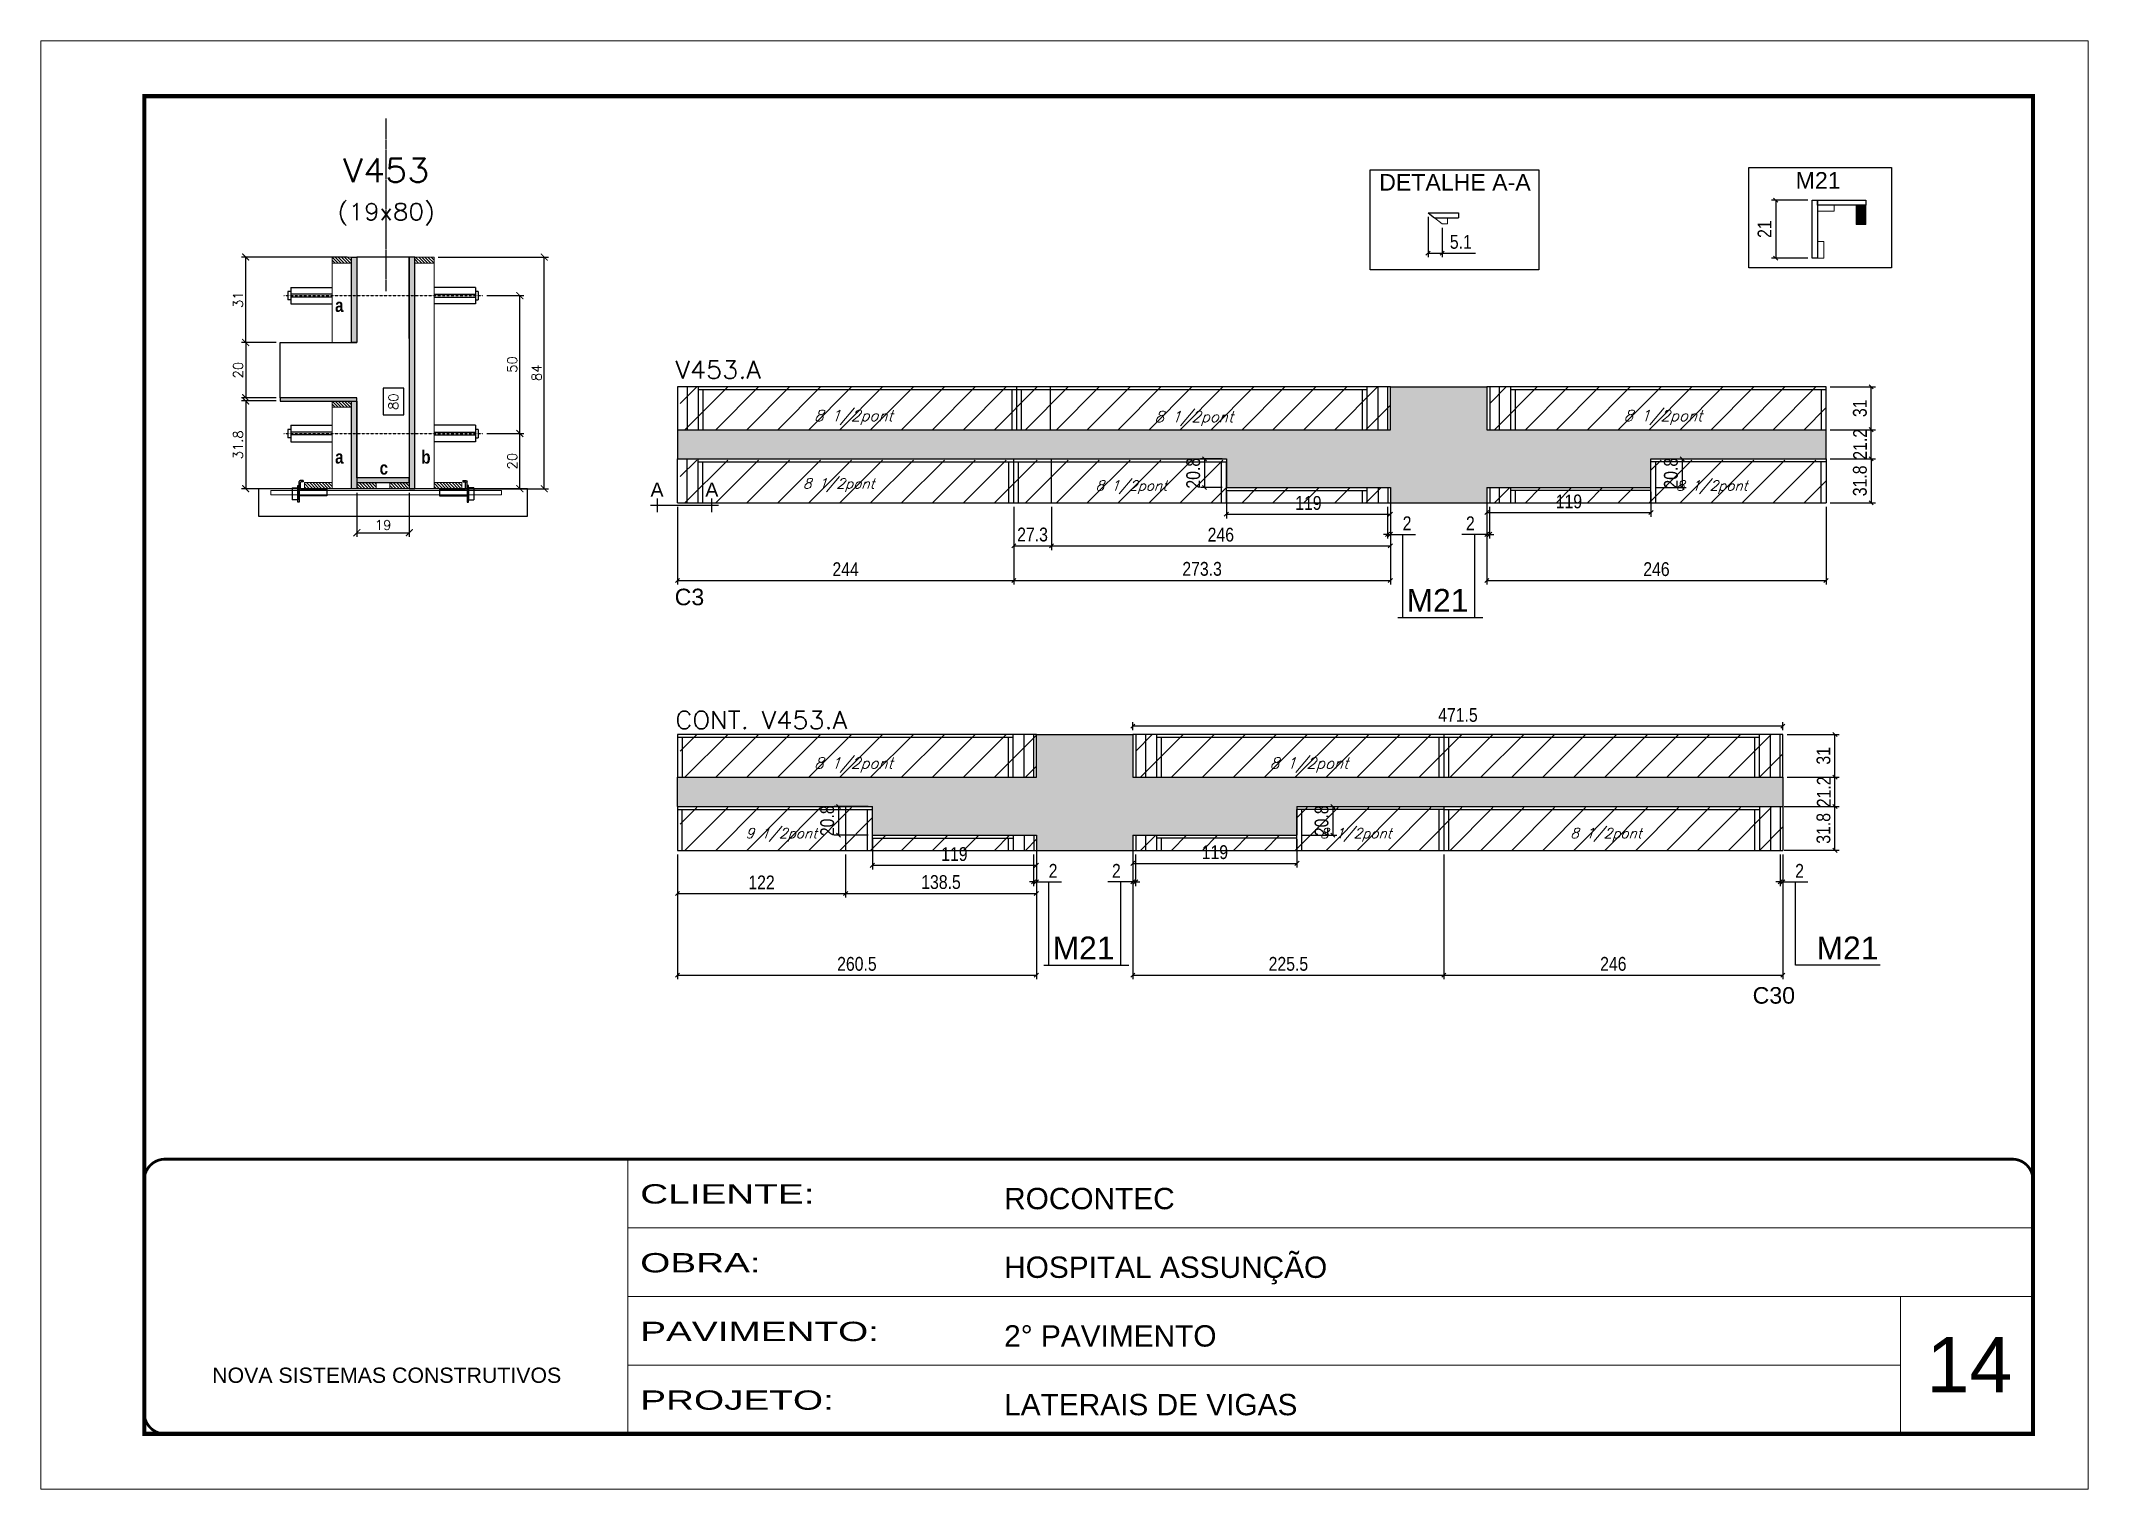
# Model space of a CAD drawing. Extents: x 137137 to 143418, y 10464 to 34486.
# Drawn here: x 138736 to 140221, y 29990 to 31040 of the extents above; entities that cross this region are included whole.
import ezdxf
from ezdxf.enums import TextEntityAlignment as Align

# ---------------------------------------------------------------- set-up
doc = ezdxf.new("R2010")
doc.units = 0
for name, pattern in [('CONTINUO', [0]), ('DASHED', [0.75, 0.5, -0.25]), ('HIDDEN', [0.375, 0.25, -0.125])]:
    doc.linetypes.add(name, pattern=pattern)
for name, color, linetype in [('5', 5, 'Continuous'), ('barrote', 251, 'Continuous'), ('COTA', 241, 'Continuous'), ('Cota Seção (2x)', 4, 'Continuous'), ('detalhes', 4, 'Continuous'), ('NOMENCLATURA', 7, 'Continuous'), ('Painéis', 200, 'Continuous'), ('presilha', 1, 'Continuous'), ('Reaproveitamento', 251, 'Continuous'), ('SARR_2.2x7', 40, 'Continuous'), ('SARR_3.5x7', 81, 'Continuous'), ('TENSOR', 3, 'Continuous'), ('texto', 7, 'Continuous'), ('Texto de Titulo', 7, 'Continuous'), ('Texto Qtd Sarr', 242, 'Continuous')]:
    doc.layers.add(name, color=color, linetype=linetype)
for name, color, linetype, lineweight in [('CARIMBO', 255, 'Continuous', 9), ('CONCRETO', 251, 'Continuous', 25), ('Folhas', 255, 'Continuous', 9), ('Hachura', 251, 'Continuous', 9), ('Madeira', 126, 'Continuous', 18), ('Sarr 2.2x7', 40, 'Continuous', 9), ('SARRAFO DE PRESSAO', 251, 'DASHED', 9), ('SCO-___-LAJ', 2, 'Continuous', 0), ('Texto Seção', 7, 'Continuous', 15)]:
    doc.layers.add(name, color=color, linetype=linetype, lineweight=lineweight)
doc.styles.add('ARIAL', font='arial.ttf')
doc.styles.add('COTA TECNICA', font='techl___.ttf', dxfattribs={"height": 10})
doc.styles.add('REGUA-120', font='ROMANS.shx', dxfattribs={"height": 15})
doc.styles.add('Romans', font='romans.shx')
doc.styles.get("Standard").update_dxf_attribs({"font": 'arial.ttf'})
doc.styles.add('TECNICA', font='techb___.ttf', dxfattribs={"height": 10})
doc.styles.add('Tecnologia', font='')
doc.styles.get('Tecnologia').set_extended_font_data('Forgotten Futurist')
doc.dimstyles.new('Cota Seção (2x)', dxfattribs={"dimtxt": 7, "dimasz": 5, "dimexe": 3, "dimexo": 3, "dimgap": 2, "dimtad": 3, "dimdec": 1, "dimlfac": 0.5, "dimzin": 12, "dimdsep": 46, "dimtxsty": 'Romans', "dimblk": 'ARCHTICK', "dimcen": 0, "dimclrd": 4, "dimclre": 4, "dimclrt": 1, "dimadec": 1, "dimazin": 3, "dimtfac": 1, "dimtdec": 1, "dimtmove": 0, "dimatfit": 3, "dimldrblk": 'OBLIQUE', "dimfxl": 1, "dimtolj": 1, "dimtzin": 12, "dimarcsym": 0})
doc.dimstyles.new('Cota Seção interna', dxfattribs={"dimtxt": 7, "dimasz": 6, "dimexe": 0.18, "dimexo": 2, "dimgap": -4, "dimtad": 3, "dimdec": 1, "dimlfac": 0.5, "dimzin": 12, "dimdsep": 46, "dimtxsty": 'Romans', "dimblk": 'ARCHTICK', "dimcen": 0.09, "dimse1": 1, "dimse2": 1, "dimsd1": 1, "dimsd2": 1, "dimclrd": 180, "dimclre": 5, "dimclrt": 1, "dimadec": 0, "dimazin": 3, "dimtfac": 1, "dimtdec": 1, "dimtofl": 0, "dimtmove": 0, "dimatfit": 3, "dimldrblk": 'ARCHTICK', "dimfxl": 1, "dimtolj": 1, "dimtzin": 0, "dimarcsym": 0})
doc.dimstyles.new('PAINEL', dxfattribs={"dimtxt": 10, "dimasz": 3, "dimexe": 3, "dimexo": 3, "dimgap": 3, "dimtad": 1, "dimdec": 1, "dimzin": 12, "dimdsep": 46, "dimtxsty": 'COTA TECNICA', "dimblk1": 'OBLIQUE', "dimblk2": 'OBLIQUE', "dimsah": 1, "dimcen": 0.9, "dimclrd": 4, "dimclre": 4, "dimclrt": 240, "dimadec": 1, "dimazin": 3, "dimtfac": 1, "dimtdec": 1, "dimtmove": 0, "dimatfit": 3, "dimfxl": 1, "dimtolj": 1, "dimtzin": 12, "dimarcsym": 0})
pattern_1 = [(315, (161921.6125, 22485.7321), (1.12253202, 1.12253202), [])]

msp = doc.modelspace()

# ---------------------------------------------------------------- texts
at = {"layer": '5', "color": 7, "linetype": 'Continuous'}
for s, p in [('DETALHE A-A', (139706.57, 30931.57)), ('M21', (140008.69, 30932.97))]:
    msp.add_text(s, height=12, rotation=359.99996, dxfattribs=at).set_placement(p)
at = {"layer": '5', "linetype": 'Continuous'}
for s, p in [('C3', (139195.51, 30630.89)), ('C30', (139977.47, 30342))]:
    msp.add_text(s, height=12, rotation=0.00004, dxfattribs=at).set_placement(p)
at = {"layer": 'CARIMBO', "style": 'ARIAL'}
msp.add_text('14', height=40, dxfattribs=at).set_placement((140103.65, 30060.19))
at = {"layer": 'detalhes', "style": 'TECNICA'}
for s, p in [('a', (138949.16, 30843.58)), ('a', (138949.16, 30733.58)), ('b', (139011.71, 30733.57)), ('c', (138981.47, 30725.61))]:
    msp.add_text(s, height=9.6, dxfattribs=at).set_placement(p)
at = {"layer": 'detalhes', "color": 0, "linetype": 'Continuous', "style": 'ARIAL'}
for p in [(139182.71, 30714.69), (139222.47, 30714.69)]:
    msp.add_text('A', height=10.22, dxfattribs=at).set_placement(p, align=Align.MIDDLE_CENTER)
at = {"layer": 'NOMENCLATURA', "linetype": 'Continuous'}
for p in [(139726.47, 30626.19), (139469.69, 30374.15)]:
    msp.add_text('M21', height=16.5, dxfattribs=at).set_placement(p)
msp.add_text('M21', height=16.5, rotation=0, dxfattribs=at).set_placement((140023.89, 30374.15))
at = {"layer": 'texto', "color": 2, "attachment_point": 5, "style": 'Romans'}
for s, insert, char_height in [('{\\Q19;\\C256;8 1/2pont}', (139325.21, 30767.1), 8), ('{\\Q19;\\C256;8 1/2pont}', (139572.13, 30766.33), 8), ('{\\Q19;\\C256;8 1/2pont}', (139912.47, 30767.1), 8), ('{\\Q19;\\C256;8 1/2pont}', (139314.49, 30718), 7.2737), ('{\\Q19;\\C256;8 1/2pont}', (139526.77, 30716.46), 7.2737), ('{\\Q19;\\C256;8 1/2pont}', (139947.81, 30716.46), 7.2737), ('{\\Q19;\\C256;8 1/2pont}', (139325.21, 30515.06), 8), ('{\\Q19;\\C256;8 1/2pont}', (139655.69, 30515.06), 8), ('{\\Q19;\\C256;9 1/2pont}', (139272.85, 30464.42), 7.2737), ('{\\Q19;\\C256;8 1/2pont}', (139689.59, 30464.42), 7.2737), ('{\\Q19;\\C256;8 1/2pont}', (139871.07, 30464.42), 7.2737)]:
    msp.add_mtext(s, dxfattribs=dict(at, insert=insert, char_height=char_height))
at = {"layer": 'Texto Seção', "style": 'REGUA-120', "width": 1.05}
for s, p in [('V453.A', (139196.05, 30795.22)), ('CONT. V453.A', (139196.05, 30541.19))]:
    msp.add_text(s, height=13, dxfattribs=at).set_placement(p)

# ---------------------------------------------------------------- blocks, each defined once
blk = doc.blocks.new('9999999999')
at = {"color": 30, "linetype": 'CONTINUO'}
for p, q in [((98564.6, 34230.2), (98564.6, 34429.4)), ((98564.6, 34379.6), (99584, 34379.6)), ((98564.6, 34329.8), (99488, 34329.8)), ((99584, 34329.8), (99488, 34329.8)), ((99488, 34329.8), (99488, 34230.2)), ((98564.6, 34280), (99488, 34280))]:
    blk.add_line(p, q, dxfattribs=at)
at = {"color": 30, "linetype": 'CONTINUO', "const_width": 2}
blk.add_lwpolyline([(99584, 34230.2), (99584, 34414.4, 0.414214), (99569, 34429.4), (98229, 34429.4, 0.414214), (98214, 34414.4), (98214, 34245.2, 0.414214), (98229, 34230.2), (99584, 34230.2)], format="xyb", dxfattribs=at)
at = {"layer": 'Folhas'}
blk.add_lwpolyline([(98139, 34190.2), (99624, 34190.2), (99624, 35240.2), (98139, 35240.2)], close=True, dxfattribs=at)
at = {"layer": 'Folhas', "color": 30, "const_width": 3}
blk.add_lwpolyline([(98214, 34230.2), (99584, 34230.2), (99584, 35200.2), (98214, 35200.2)], close=True, dxfattribs=at)
at = {"color": 7, "linetype": 'Continuous', "ltscale": 5, "style": 'ARIAL'}
for s, height, p in [('ROCONTEC', 15.48, (98837.7, 34393.1)), ('HOSPITAL ASSUNÇÃO', 15.483, (98837.7, 34343.3)), ('2° PAVIMENTO', 15.483, (98837.7, 34293.5)), ('NOVA SISTEMAS CONSTRUTIVOS', 11.059, (98263.2, 34267.2)), ('LATERAIS DE VIGAS', 15.483, (98837.7, 34243.7))]:
    blk.add_text(s, height=height, dxfattribs=at).set_placement(p)
at = {"layer": 'Folhas', "color": 7, "style": 'Tecnologia', "width": 1.5}
for s, p in [('CLIENTE:', (98573.7, 34397.2)), ('OBRA:', (98573.7, 34347.3)), ('PAVIMENTO:', (98573.7, 34297.5)), ('PROJETO:', (98573.7, 34247.7))]:
    blk.add_text(s, height=14, dxfattribs=at).set_placement(p)
blk = doc.blocks.new('_Oblique')
at = {"color": 0, "linetype": 'ByBlock', "lineweight": -2}
blk.add_line((-0.5, -0.5), (0.5, 0.5), dxfattribs=at)
blk = doc.blocks.new('*D13')
at = {"layer": 'Defpoints', "color": 0, "linetype": 'ByBlock', "transparency": 16777216}
for p in [(140020.6, 30924.6), (139994.2, 30882.6), (140020.6, 30882.6)]:
    blk.add_point(p, dxfattribs=at)
at = {"layer": 'Sarr 2.2x7', "color": 4, "linetype": 'ByBlock', "lineweight": -2, "transparency": 16777216}
for p, q in [((140017.6, 30924.6), (139991.2, 30924.6)), ((139994.2, 30924.6), (139994.2, 30882.6)), ((140017.6, 30882.6), (139991.2, 30882.6))]:
    blk.add_line(p, q, dxfattribs=at)
at = {"layer": 'Sarr 2.2x7', "color": 4, "linetype": 'ByBlock', "lineweight": -2, "transparency": 16777216, "xscale": 3, "yscale": 3, "zscale": 3}
for p, rotation in [((139994.2, 30924.6), 90), ((139994.2, 30882.6), 270)]:
    blk.add_blockref('_Oblique', p, dxfattribs=dict(at, rotation=rotation))
at = {"layer": 'Sarr 2.2x7', "color": 240, "linetype": 'ByBlock', "transparency": 16777216, "insert": (139986.1, 30903.6), "char_height": 10, "attachment_point": 5, "rotation": 90, "style": 'COTA TECNICA'}
blk.add_mtext('\\A1;21', dxfattribs=at)
blk = doc.blocks.new('*D14')
at = {"layer": 'COTA', "color": 4, "lineweight": -2, "ltscale": 25, "transparency": 16777216}
for p, q in [((139712.7, 30702.2), (139712.7, 30679.3)), ((139714.7, 30702.2), (139714.7, 30679.3)), ((139712.7, 30682.3), (139709.7, 30682.3)), ((139712.7, 30682.3), (139714.7, 30682.3)), ((139714.7, 30682.3), (139732.8, 30682.3))]:
    blk.add_line(p, q, dxfattribs=at)
at = {"layer": 'Defpoints', "color": 0, "ltscale": 25, "transparency": 16777216}
for p in [(139712.7, 30705.2), (139714.7, 30705.2), (139714.7, 30682.3)]:
    blk.add_point(p, dxfattribs=at)
at = {"layer": 'COTA', "color": 4, "lineweight": -2, "ltscale": 25, "transparency": 16777216, "xscale": 3, "yscale": 3, "zscale": 3}
blk.add_blockref('_Oblique', (139712.7, 30682.3), dxfattribs=at)
at = {"layer": 'COTA', "color": 4, "lineweight": -2, "ltscale": 25, "transparency": 16777216, "xscale": 3, "yscale": 3, "zscale": 3, "rotation": 180}
blk.add_blockref('_Oblique', (139714.7, 30682.3), dxfattribs=at)
at = {"layer": 'COTA', "color": 240, "ltscale": 25, "transparency": 16777216, "insert": (139726.8, 30690.3), "char_height": 10, "attachment_point": 5, "style": 'COTA TECNICA'}
blk.add_mtext('\\A1;2', dxfattribs=at)
blk = doc.blocks.new('*D15')
at = {"layer": 'COTA', "color": 4, "lineweight": -2, "ltscale": 25, "transparency": 16777216}
for p, q in [((139784.7, 30702.2), (139784.7, 30679.3)), ((139786.7, 30702.2), (139786.7, 30679.3)), ((139784.7, 30682.3), (139766.6, 30682.3)), ((139786.7, 30682.3), (139784.7, 30682.3)), ((139786.7, 30682.3), (139789.7, 30682.3))]:
    blk.add_line(p, q, dxfattribs=at)
at = {"layer": 'Defpoints', "color": 0, "ltscale": 25, "transparency": 16777216}
for p in [(139784.7, 30705.2), (139786.7, 30705.2), (139784.7, 30682.3)]:
    blk.add_point(p, dxfattribs=at)
at = {"layer": 'COTA', "color": 4, "lineweight": -2, "ltscale": 25, "transparency": 16777216, "xscale": 3, "yscale": 3, "zscale": 3}
blk.add_blockref('_Oblique', (139784.7, 30682.3), dxfattribs=at)
at = {"layer": 'COTA', "color": 4, "lineweight": -2, "ltscale": 25, "transparency": 16777216, "xscale": 3, "yscale": 3, "zscale": 3, "rotation": 180}
blk.add_blockref('_Oblique', (139786.7, 30682.3), dxfattribs=at)
at = {"layer": 'COTA', "color": 240, "ltscale": 25, "transparency": 16777216, "insert": (139772.7, 30690.3), "char_height": 10, "attachment_point": 5, "style": 'COTA TECNICA'}
blk.add_mtext('\\A1;2', dxfattribs=at)
blk = doc.blocks.new('*D16')
at = {"layer": 'COTA', "color": 4, "lineweight": -2, "ltscale": 25, "transparency": 16777216}
for p, q in [((139197.5, 30702.2), (139197.5, 30645.9)), ((139441.5, 30702.2), (139441.5, 30645.9)), ((139197.5, 30648.9), (139441.5, 30648.9))]:
    blk.add_line(p, q, dxfattribs=at)
at = {"layer": 'Defpoints', "color": 0, "ltscale": 25, "transparency": 16777216}
for p in [(139197.5, 30705.2), (139441.5, 30705.2), (139441.5, 30648.9)]:
    blk.add_point(p, dxfattribs=at)
at = {"layer": 'COTA', "color": 4, "lineweight": -2, "ltscale": 25, "transparency": 16777216, "xscale": 3, "yscale": 3, "zscale": 3, "rotation": 180}
blk.add_blockref('_Oblique', (139197.5, 30648.9), dxfattribs=at)
at = {"layer": 'COTA', "color": 4, "lineweight": -2, "ltscale": 25, "transparency": 16777216, "xscale": 3, "yscale": 3, "zscale": 3}
blk.add_blockref('_Oblique', (139441.5, 30648.9), dxfattribs=at)
at = {"layer": 'COTA', "color": 240, "ltscale": 25, "transparency": 16777216, "insert": (139319.5, 30657), "char_height": 10, "attachment_point": 5, "style": 'COTA TECNICA'}
blk.add_mtext('\\A1;244', dxfattribs=at)
blk = doc.blocks.new('*D17')
at = {"layer": 'COTA', "color": 4, "lineweight": -2, "ltscale": 25, "transparency": 16777216}
for p, q in [((139441.5, 30702.2), (139441.5, 30670.9)), ((139468.8, 30702.2), (139468.8, 30670.9)), ((139441.5, 30673.9), (139468.8, 30673.9))]:
    blk.add_line(p, q, dxfattribs=at)
at = {"layer": 'Defpoints', "color": 0, "ltscale": 25, "transparency": 16777216}
for p in [(139441.5, 30705.2), (139468.8, 30705.2), (139468.8, 30673.9)]:
    blk.add_point(p, dxfattribs=at)
at = {"layer": 'COTA', "color": 4, "lineweight": -2, "ltscale": 25, "transparency": 16777216, "xscale": 3, "yscale": 3, "zscale": 3, "rotation": 180}
blk.add_blockref('_Oblique', (139441.5, 30673.9), dxfattribs=at)
at = {"layer": 'COTA', "color": 4, "lineweight": -2, "ltscale": 25, "transparency": 16777216, "xscale": 3, "yscale": 3, "zscale": 3}
blk.add_blockref('_Oblique', (139468.8, 30673.9), dxfattribs=at)
at = {"layer": 'COTA', "color": 240, "ltscale": 25, "transparency": 16777216, "insert": (139455.1, 30682.1), "char_height": 10, "attachment_point": 5, "style": 'COTA TECNICA'}
blk.add_mtext('\\A1;27.3', dxfattribs=at)
blk = doc.blocks.new('*D18')
at = {"layer": 'COTA', "color": 4, "lineweight": -2, "ltscale": 25, "transparency": 16777216}
for p, q in [((139468.8, 30702.2), (139468.8, 30670.9)), ((139714.7, 30702.2), (139714.7, 30670.9)), ((139468.8, 30673.9), (139714.7, 30673.9))]:
    blk.add_line(p, q, dxfattribs=at)
at = {"layer": 'Defpoints', "color": 0, "ltscale": 25, "transparency": 16777216}
for p in [(139468.8, 30705.2), (139714.7, 30705.2), (139714.7, 30673.9)]:
    blk.add_point(p, dxfattribs=at)
at = {"layer": 'COTA', "color": 4, "lineweight": -2, "ltscale": 25, "transparency": 16777216, "xscale": 3, "yscale": 3, "zscale": 3, "rotation": 180}
blk.add_blockref('_Oblique', (139468.8, 30673.9), dxfattribs=at)
at = {"layer": 'COTA', "color": 4, "lineweight": -2, "ltscale": 25, "transparency": 16777216, "xscale": 3, "yscale": 3, "zscale": 3}
blk.add_blockref('_Oblique', (139714.7, 30673.9), dxfattribs=at)
at = {"layer": 'COTA', "color": 240, "ltscale": 25, "transparency": 16777216, "insert": (139591.7, 30682), "char_height": 10, "attachment_point": 5, "style": 'COTA TECNICA'}
blk.add_mtext('\\A1;246', dxfattribs=at)
blk = doc.blocks.new('*D19')
at = {"layer": 'COTA', "color": 4, "lineweight": -2, "ltscale": 25, "transparency": 16777216}
for p, q in [((139784.7, 30702.2), (139784.7, 30645.9)), ((140030.7, 30702.2), (140030.7, 30645.9)), ((139784.7, 30648.9), (140030.7, 30648.9))]:
    blk.add_line(p, q, dxfattribs=at)
at = {"layer": 'Defpoints', "color": 0, "ltscale": 25, "transparency": 16777216}
for p in [(139784.7, 30705.2), (140030.7, 30705.2), (140030.7, 30648.9)]:
    blk.add_point(p, dxfattribs=at)
at = {"layer": 'COTA', "color": 4, "lineweight": -2, "ltscale": 25, "transparency": 16777216, "xscale": 3, "yscale": 3, "zscale": 3, "rotation": 180}
blk.add_blockref('_Oblique', (139784.7, 30648.9), dxfattribs=at)
at = {"layer": 'COTA', "color": 4, "lineweight": -2, "ltscale": 25, "transparency": 16777216, "xscale": 3, "yscale": 3, "zscale": 3}
blk.add_blockref('_Oblique', (140030.7, 30648.9), dxfattribs=at)
at = {"layer": 'COTA', "color": 240, "ltscale": 25, "transparency": 16777216, "insert": (139907.7, 30657), "char_height": 10, "attachment_point": 5, "style": 'COTA TECNICA'}
blk.add_mtext('\\A1;246', dxfattribs=at)
blk = doc.blocks.new('*D20')
at = {"layer": 'COTA', "color": 4, "lineweight": -2, "ltscale": 25, "transparency": 16777216}
for p, q in [((139441.5, 30702.2), (139441.5, 30645.9)), ((139714.7, 30702.2), (139714.7, 30645.9)), ((139441.5, 30648.9), (139714.7, 30648.9))]:
    blk.add_line(p, q, dxfattribs=at)
at = {"layer": 'Defpoints', "color": 0, "ltscale": 25, "transparency": 16777216}
for p in [(139441.5, 30705.2), (139714.7, 30705.2), (139714.7, 30648.9)]:
    blk.add_point(p, dxfattribs=at)
at = {"layer": 'COTA', "color": 4, "lineweight": -2, "ltscale": 25, "transparency": 16777216, "xscale": 3, "yscale": 3, "zscale": 3, "rotation": 180}
blk.add_blockref('_Oblique', (139441.5, 30648.9), dxfattribs=at)
at = {"layer": 'COTA', "color": 4, "lineweight": -2, "ltscale": 25, "transparency": 16777216, "xscale": 3, "yscale": 3, "zscale": 3}
blk.add_blockref('_Oblique', (139714.7, 30648.9), dxfattribs=at)
at = {"layer": 'COTA', "color": 240, "ltscale": 25, "transparency": 16777216, "insert": (139578.1, 30657.2), "char_height": 10, "attachment_point": 5, "style": 'COTA TECNICA'}
blk.add_mtext('\\A1;273.3', dxfattribs=at)
blk = doc.blocks.new('*D21')
at = {"layer": 'COTA', "color": 4, "lineweight": -2, "ltscale": 25, "transparency": 16777216}
for p, q in [((139455.9, 30450.2), (139455.9, 30427.3)), ((139457.9, 30450.2), (139457.9, 30427.3)), ((139455.9, 30430.3), (139452.9, 30430.3)), ((139455.9, 30430.3), (139457.9, 30430.3)), ((139457.9, 30430.3), (139476.1, 30430.3))]:
    blk.add_line(p, q, dxfattribs=at)
at = {"layer": 'Defpoints', "color": 0, "ltscale": 25, "transparency": 16777216}
for p in [(139455.9, 30453.2), (139457.9, 30453.2), (139457.9, 30430.3)]:
    blk.add_point(p, dxfattribs=at)
at = {"layer": 'COTA', "color": 4, "lineweight": -2, "ltscale": 25, "transparency": 16777216, "xscale": 3, "yscale": 3, "zscale": 3}
blk.add_blockref('_Oblique', (139455.9, 30430.3), dxfattribs=at)
at = {"layer": 'COTA', "color": 4, "lineweight": -2, "ltscale": 25, "transparency": 16777216, "xscale": 3, "yscale": 3, "zscale": 3, "rotation": 180}
blk.add_blockref('_Oblique', (139457.9, 30430.3), dxfattribs=at)
at = {"layer": 'COTA', "color": 240, "ltscale": 25, "transparency": 16777216, "insert": (139470, 30438.3), "char_height": 10, "attachment_point": 5, "style": 'COTA TECNICA'}
blk.add_mtext('\\A1;2', dxfattribs=at)
blk = doc.blocks.new('*D22')
at = {"layer": 'COTA', "color": 4, "lineweight": -2, "ltscale": 25, "transparency": 16777216}
for p, q in [((139527.9, 30450.2), (139527.9, 30427.3)), ((139529.9, 30450.2), (139529.9, 30427.3)), ((139527.9, 30430.3), (139509.8, 30430.3)), ((139529.9, 30430.3), (139527.9, 30430.3)), ((139529.9, 30430.3), (139532.9, 30430.3))]:
    blk.add_line(p, q, dxfattribs=at)
at = {"layer": 'Defpoints', "color": 0, "ltscale": 25, "transparency": 16777216}
for p in [(139527.9, 30453.2), (139529.9, 30453.2), (139527.9, 30430.3)]:
    blk.add_point(p, dxfattribs=at)
at = {"layer": 'COTA', "color": 4, "lineweight": -2, "ltscale": 25, "transparency": 16777216, "xscale": 3, "yscale": 3, "zscale": 3}
blk.add_blockref('_Oblique', (139527.9, 30430.3), dxfattribs=at)
at = {"layer": 'COTA', "color": 4, "lineweight": -2, "ltscale": 25, "transparency": 16777216, "xscale": 3, "yscale": 3, "zscale": 3, "rotation": 180}
blk.add_blockref('_Oblique', (139529.9, 30430.3), dxfattribs=at)
at = {"layer": 'COTA', "color": 240, "ltscale": 25, "transparency": 16777216, "insert": (139515.9, 30438.3), "char_height": 10, "attachment_point": 5, "style": 'COTA TECNICA'}
blk.add_mtext('\\A1;2', dxfattribs=at)
blk = doc.blocks.new('*D23')
at = {"layer": 'COTA', "color": 4, "lineweight": -2, "ltscale": 25, "transparency": 16777216}
for p, q in [((139997.4, 30450.2), (139997.4, 30427.3)), ((139999.4, 30450.2), (139999.4, 30427.3)), ((139997.4, 30430.3), (139994.4, 30430.3)), ((139997.4, 30430.3), (139999.4, 30430.3)), ((139999.4, 30430.3), (140017.5, 30430.3))]:
    blk.add_line(p, q, dxfattribs=at)
at = {"layer": 'Defpoints', "color": 0, "ltscale": 25, "transparency": 16777216}
for p in [(139997.4, 30453.2), (139999.4, 30453.2), (139999.4, 30430.3)]:
    blk.add_point(p, dxfattribs=at)
at = {"layer": 'COTA', "color": 4, "lineweight": -2, "ltscale": 25, "transparency": 16777216, "xscale": 3, "yscale": 3, "zscale": 3}
blk.add_blockref('_Oblique', (139997.4, 30430.3), dxfattribs=at)
at = {"layer": 'COTA', "color": 4, "lineweight": -2, "ltscale": 25, "transparency": 16777216, "xscale": 3, "yscale": 3, "zscale": 3, "rotation": 180}
blk.add_blockref('_Oblique', (139999.4, 30430.3), dxfattribs=at)
at = {"layer": 'COTA', "color": 240, "ltscale": 25, "transparency": 16777216, "insert": (140011.5, 30438.3), "char_height": 10, "attachment_point": 5, "style": 'COTA TECNICA'}
blk.add_mtext('\\A1;2', dxfattribs=at)
blk = doc.blocks.new('*D24')
at = {"layer": 'COTA', "color": 4, "lineweight": -2, "ltscale": 25, "transparency": 16777216}
for p, q in [((139197.5, 30450.2), (139197.5, 30359.7)), ((139457.9, 30450.2), (139457.9, 30359.7)), ((139197.5, 30362.7), (139457.9, 30362.7))]:
    blk.add_line(p, q, dxfattribs=at)
at = {"layer": 'Defpoints', "color": 0, "ltscale": 25, "transparency": 16777216}
for p in [(139197.5, 30453.2), (139457.9, 30453.2), (139457.9, 30362.7)]:
    blk.add_point(p, dxfattribs=at)
at = {"layer": 'COTA', "color": 4, "lineweight": -2, "ltscale": 25, "transparency": 16777216, "xscale": 3, "yscale": 3, "zscale": 3, "rotation": 180}
blk.add_blockref('_Oblique', (139197.5, 30362.7), dxfattribs=at)
at = {"layer": 'COTA', "color": 4, "lineweight": -2, "ltscale": 25, "transparency": 16777216, "xscale": 3, "yscale": 3, "zscale": 3}
blk.add_blockref('_Oblique', (139457.9, 30362.7), dxfattribs=at)
at = {"layer": 'COTA', "color": 240, "ltscale": 25, "transparency": 16777216, "insert": (139327.7, 30370.8), "char_height": 10, "attachment_point": 5, "style": 'COTA TECNICA'}
blk.add_mtext('\\A1;260.5', dxfattribs=at)
blk = doc.blocks.new('*D25')
at = {"layer": 'COTA', "color": 4, "lineweight": -2, "ltscale": 25, "transparency": 16777216}
for p, q in [((139197.5, 30450.2), (139197.5, 30418.9)), ((139319.5, 30450.2), (139319.5, 30418.9)), ((139197.5, 30421.9), (139319.5, 30421.9))]:
    blk.add_line(p, q, dxfattribs=at)
at = {"layer": 'Defpoints', "color": 0, "ltscale": 25, "transparency": 16777216}
for p in [(139197.5, 30453.2), (139319.5, 30453.2), (139319.5, 30421.9)]:
    blk.add_point(p, dxfattribs=at)
at = {"layer": 'COTA', "color": 4, "lineweight": -2, "ltscale": 25, "transparency": 16777216, "xscale": 3, "yscale": 3, "zscale": 3, "rotation": 180}
blk.add_blockref('_Oblique', (139197.5, 30421.9), dxfattribs=at)
at = {"layer": 'COTA', "color": 4, "lineweight": -2, "ltscale": 25, "transparency": 16777216, "xscale": 3, "yscale": 3, "zscale": 3}
blk.add_blockref('_Oblique', (139319.5, 30421.9), dxfattribs=at)
at = {"layer": 'COTA', "color": 240, "ltscale": 25, "transparency": 16777216, "insert": (139258.5, 30429.9), "char_height": 10, "attachment_point": 5, "style": 'COTA TECNICA'}
blk.add_mtext('\\A1;122', dxfattribs=at)
blk = doc.blocks.new('*D26')
at = {"layer": 'COTA', "color": 4, "lineweight": -2, "ltscale": 25, "transparency": 16777216}
for p, q in [((139319.5, 30450.2), (139319.5, 30418.9)), ((139457.9, 30450.2), (139457.9, 30418.9)), ((139319.5, 30421.9), (139457.9, 30421.9))]:
    blk.add_line(p, q, dxfattribs=at)
at = {"layer": 'Defpoints', "color": 0, "ltscale": 25, "transparency": 16777216}
for p in [(139319.5, 30453.2), (139457.9, 30453.2), (139457.9, 30421.9)]:
    blk.add_point(p, dxfattribs=at)
at = {"layer": 'COTA', "color": 4, "lineweight": -2, "ltscale": 25, "transparency": 16777216, "xscale": 3, "yscale": 3, "zscale": 3, "rotation": 180}
blk.add_blockref('_Oblique', (139319.5, 30421.9), dxfattribs=at)
at = {"layer": 'COTA', "color": 4, "lineweight": -2, "ltscale": 25, "transparency": 16777216, "xscale": 3, "yscale": 3, "zscale": 3}
blk.add_blockref('_Oblique', (139457.9, 30421.9), dxfattribs=at)
at = {"layer": 'COTA', "color": 240, "ltscale": 25, "transparency": 16777216, "insert": (139388.7, 30430.1), "char_height": 10, "attachment_point": 5, "style": 'COTA TECNICA'}
blk.add_mtext('\\A1;138.5', dxfattribs=at)
blk = doc.blocks.new('*D27')
at = {"layer": 'COTA', "color": 4, "lineweight": -2, "ltscale": 25, "transparency": 16777216}
for p, q in [((139753.4, 30450.2), (139753.4, 30359.7)), ((139999.4, 30450.2), (139999.4, 30359.7)), ((139753.4, 30362.7), (139999.4, 30362.7))]:
    blk.add_line(p, q, dxfattribs=at)
at = {"layer": 'Defpoints', "color": 0, "ltscale": 25, "transparency": 16777216}
for p in [(139753.4, 30453.2), (139999.4, 30453.2), (139999.4, 30362.7)]:
    blk.add_point(p, dxfattribs=at)
at = {"layer": 'COTA', "color": 4, "lineweight": -2, "ltscale": 25, "transparency": 16777216, "xscale": 3, "yscale": 3, "zscale": 3, "rotation": 180}
blk.add_blockref('_Oblique', (139753.4, 30362.7), dxfattribs=at)
at = {"layer": 'COTA', "color": 4, "lineweight": -2, "ltscale": 25, "transparency": 16777216, "xscale": 3, "yscale": 3, "zscale": 3}
blk.add_blockref('_Oblique', (139999.4, 30362.7), dxfattribs=at)
at = {"layer": 'COTA', "color": 240, "ltscale": 25, "transparency": 16777216, "insert": (139876.4, 30370.8), "char_height": 10, "attachment_point": 5, "style": 'COTA TECNICA'}
blk.add_mtext('\\A1;246', dxfattribs=at)
blk = doc.blocks.new('*D28')
at = {"layer": 'COTA', "color": 4, "lineweight": -2, "ltscale": 25, "transparency": 16777216}
for p, q in [((139527.9, 30450.2), (139527.9, 30359.7)), ((139753.4, 30450.2), (139753.4, 30359.7)), ((139527.9, 30362.7), (139753.4, 30362.7))]:
    blk.add_line(p, q, dxfattribs=at)
at = {"layer": 'Defpoints', "color": 0, "ltscale": 25, "transparency": 16777216}
for p in [(139527.9, 30453.2), (139753.4, 30453.2), (139753.4, 30362.7)]:
    blk.add_point(p, dxfattribs=at)
at = {"layer": 'COTA', "color": 4, "lineweight": -2, "ltscale": 25, "transparency": 16777216, "xscale": 3, "yscale": 3, "zscale": 3, "rotation": 180}
blk.add_blockref('_Oblique', (139527.9, 30362.7), dxfattribs=at)
at = {"layer": 'COTA', "color": 4, "lineweight": -2, "ltscale": 25, "transparency": 16777216, "xscale": 3, "yscale": 3, "zscale": 3}
blk.add_blockref('_Oblique', (139753.4, 30362.7), dxfattribs=at)
at = {"layer": 'COTA', "color": 240, "ltscale": 25, "transparency": 16777216, "insert": (139640.7, 30370.8), "char_height": 10, "attachment_point": 5, "style": 'COTA TECNICA'}
blk.add_mtext('\\A1;225.5', dxfattribs=at)
blk = doc.blocks.new('*D29')
at = {"layer": 'COTA', "color": 4, "lineweight": -2, "ltscale": 25, "transparency": 16777216}
for p, q in [((140033.7, 30758.2), (140066.5, 30758.2)), ((140063.5, 30737), (140063.5, 30758.2)), ((140033.7, 30737), (140066.5, 30737))]:
    blk.add_line(p, q, dxfattribs=at)
at = {"layer": 'Defpoints', "color": 0, "ltscale": 25, "transparency": 16777216}
for p in [(140030.7, 30758.2), (140063.5, 30758.2), (140030.7, 30737)]:
    blk.add_point(p, dxfattribs=at)
at = {"layer": 'COTA', "color": 4, "lineweight": -2, "ltscale": 25, "transparency": 16777216, "xscale": 3, "yscale": 3, "zscale": 3}
for p, rotation in [((140063.5, 30758.2), 90), ((140063.5, 30737), 270)]:
    blk.add_blockref('_Oblique', p, dxfattribs=dict(at, rotation=rotation))
at = {"layer": 'COTA', "color": 240, "ltscale": 25, "transparency": 16777216, "insert": (140055.4, 30747.6), "char_height": 10, "attachment_point": 5, "rotation": 90, "style": 'COTA TECNICA'}
blk.add_mtext('\\A1;21.2', dxfattribs=at)
blk = doc.blocks.new('*D30')
at = {"layer": 'COTA', "color": 4, "lineweight": -2, "ltscale": 25, "transparency": 16777216}
for p, q in [((140033.7, 30737), (140066.5, 30737)), ((140063.5, 30737), (140063.5, 30705.2)), ((140033.7, 30705.2), (140066.5, 30705.2))]:
    blk.add_line(p, q, dxfattribs=at)
at = {"layer": 'Defpoints', "color": 0, "ltscale": 25, "transparency": 16777216}
for p in [(140030.7, 30737), (140030.7, 30705.2), (140063.5, 30705.2)]:
    blk.add_point(p, dxfattribs=at)
at = {"layer": 'COTA', "color": 4, "lineweight": -2, "ltscale": 25, "transparency": 16777216, "xscale": 3, "yscale": 3, "zscale": 3}
for p, rotation in [((140063.5, 30737), 90), ((140063.5, 30705.2), 270)]:
    blk.add_blockref('_Oblique', p, dxfattribs=dict(at, rotation=rotation))
at = {"layer": 'COTA', "color": 240, "ltscale": 25, "transparency": 16777216, "insert": (140055.3, 30721.1), "char_height": 10, "attachment_point": 5, "rotation": 90, "style": 'COTA TECNICA'}
blk.add_mtext('\\A1;31.8', dxfattribs=at)
blk = doc.blocks.new('*D31')
at = {"layer": 'COTA', "color": 4, "lineweight": -2, "ltscale": 25, "transparency": 16777216}
for p, q in [((140000.4, 30485), (140040.2, 30485)), ((140037.2, 30453.2), (140037.2, 30485)), ((140000.4, 30453.2), (140040.2, 30453.2))]:
    blk.add_line(p, q, dxfattribs=at)
at = {"layer": 'Defpoints', "color": 0, "ltscale": 25, "transparency": 16777216}
for p in [(139997.4, 30485), (140037.2, 30485), (139997.4, 30453.2)]:
    blk.add_point(p, dxfattribs=at)
at = {"layer": 'COTA', "color": 4, "lineweight": -2, "ltscale": 25, "transparency": 16777216, "xscale": 3, "yscale": 3, "zscale": 3}
for p, rotation in [((140037.2, 30485), 90), ((140037.2, 30453.2), 270)]:
    blk.add_blockref('_Oblique', p, dxfattribs=dict(at, rotation=rotation))
at = {"layer": 'COTA', "color": 240, "ltscale": 25, "transparency": 16777216, "insert": (140028.9, 30469.1), "char_height": 10, "attachment_point": 5, "rotation": 90, "style": 'COTA TECNICA'}
blk.add_mtext('\\A1;31.8', dxfattribs=at)
blk = doc.blocks.new('*D32')
at = {"layer": 'COTA', "color": 4, "lineweight": -2, "ltscale": 25, "transparency": 16777216}
for p, q in [((140002.4, 30506.2), (140040.2, 30506.2)), ((140037.2, 30485), (140037.2, 30506.2)), ((140002.4, 30485), (140040.2, 30485))]:
    blk.add_line(p, q, dxfattribs=at)
at = {"layer": 'Defpoints', "color": 0, "ltscale": 25, "transparency": 16777216}
for p in [(139999.4, 30506.2), (140037.2, 30506.2), (139999.4, 30485)]:
    blk.add_point(p, dxfattribs=at)
at = {"layer": 'COTA', "color": 4, "lineweight": -2, "ltscale": 25, "transparency": 16777216, "xscale": 3, "yscale": 3, "zscale": 3}
for p, rotation in [((140037.2, 30506.2), 90), ((140037.2, 30485), 270)]:
    blk.add_blockref('_Oblique', p, dxfattribs=dict(at, rotation=rotation))
at = {"layer": 'COTA', "color": 240, "ltscale": 25, "transparency": 16777216, "insert": (140029.1, 30495.6), "char_height": 10, "attachment_point": 5, "rotation": 90, "style": 'COTA TECNICA'}
blk.add_mtext('\\A1;21.2', dxfattribs=at)
blk = doc.blocks.new('*D33')
at = {"layer": 'COTA', "color": 4, "lineweight": -2, "ltscale": 25, "transparency": 16777216}
for p, q in [((139527.9, 30461.2), (139527.9, 30440.7)), ((139646.9, 30461.2), (139646.9, 30440.7)), ((139527.9, 30443.7), (139646.9, 30443.7))]:
    blk.add_line(p, q, dxfattribs=at)
at = {"layer": 'Defpoints', "color": 0, "ltscale": 25, "transparency": 16777216}
for p in [(139527.9, 30464.2), (139646.9, 30464.2), (139646.9, 30443.7)]:
    blk.add_point(p, dxfattribs=at)
at = {"layer": 'COTA', "color": 4, "lineweight": -2, "ltscale": 25, "transparency": 16777216, "xscale": 3, "yscale": 3, "zscale": 3, "rotation": 180}
blk.add_blockref('_Oblique', (139527.9, 30443.7), dxfattribs=at)
at = {"layer": 'COTA', "color": 4, "lineweight": -2, "ltscale": 25, "transparency": 16777216, "xscale": 3, "yscale": 3, "zscale": 3}
blk.add_blockref('_Oblique', (139646.9, 30443.7), dxfattribs=at)
at = {"layer": 'COTA', "color": 240, "ltscale": 25, "transparency": 16777216, "insert": (139587.4, 30451.8), "char_height": 10, "attachment_point": 5, "style": 'COTA TECNICA'}
blk.add_mtext('\\A1;119', dxfattribs=at)
blk = doc.blocks.new('*D34')
at = {"layer": 'COTA', "color": 4, "lineweight": -2, "ltscale": 25, "transparency": 16777216}
for p, q in [((139649.9, 30485), (139675.9, 30485)), ((139672.9, 30485), (139672.9, 30464.2)), ((139649.9, 30464.2), (139675.9, 30464.2))]:
    blk.add_line(p, q, dxfattribs=at)
at = {"layer": 'Defpoints', "color": 0, "ltscale": 25, "transparency": 16777216}
for p in [(139646.9, 30485), (139646.9, 30464.2), (139672.9, 30464.2)]:
    blk.add_point(p, dxfattribs=at)
at = {"layer": 'COTA', "color": 4, "lineweight": -2, "ltscale": 25, "transparency": 16777216, "xscale": 3, "yscale": 3, "zscale": 3}
for p, rotation in [((139672.9, 30485), 90), ((139672.9, 30464.2), 270)]:
    blk.add_blockref('_Oblique', p, dxfattribs=dict(at, rotation=rotation))
at = {"layer": 'COTA', "color": 240, "ltscale": 25, "transparency": 16777216, "insert": (139664.8, 30474.6), "char_height": 10, "attachment_point": 5, "rotation": 90, "style": 'COTA TECNICA'}
blk.add_mtext('\\A1;20.8', dxfattribs=at)
blk = doc.blocks.new('*D35')
at = {"layer": 'COTA', "color": 4, "lineweight": -2, "ltscale": 25, "transparency": 16777216}
for p, q in [((139335.9, 30485), (139311.3, 30485)), ((139314.3, 30485), (139314.3, 30464.2)), ((139335.9, 30464.2), (139311.3, 30464.2))]:
    blk.add_line(p, q, dxfattribs=at)
at = {"layer": 'Defpoints', "color": 0, "ltscale": 25, "transparency": 16777216}
for p in [(139338.9, 30485), (139314.3, 30464.2), (139338.9, 30464.2)]:
    blk.add_point(p, dxfattribs=at)
at = {"layer": 'COTA', "color": 4, "lineweight": -2, "ltscale": 25, "transparency": 16777216, "xscale": 3, "yscale": 3, "zscale": 3}
for p, rotation in [((139314.3, 30485), 90), ((139314.3, 30464.2), 270)]:
    blk.add_blockref('_Oblique', p, dxfattribs=dict(at, rotation=rotation))
at = {"layer": 'COTA', "color": 240, "ltscale": 25, "transparency": 16777216, "insert": (139306.2, 30474.6), "char_height": 10, "attachment_point": 5, "rotation": 90, "style": 'COTA TECNICA'}
blk.add_mtext('\\A1;20.8', dxfattribs=at)
blk = doc.blocks.new('*D36')
at = {"layer": 'COTA', "color": 4, "lineweight": -2, "ltscale": 25, "transparency": 16777216}
for p, q in [((139338.9, 30461.2), (139338.9, 30439.3)), ((139457.9, 30461.2), (139457.9, 30439.3)), ((139338.9, 30442.3), (139457.9, 30442.3))]:
    blk.add_line(p, q, dxfattribs=at)
at = {"layer": 'Defpoints', "color": 0, "ltscale": 25, "transparency": 16777216}
for p in [(139338.9, 30464.2), (139457.9, 30464.2), (139457.9, 30442.3)]:
    blk.add_point(p, dxfattribs=at)
at = {"layer": 'COTA', "color": 4, "lineweight": -2, "ltscale": 25, "transparency": 16777216, "xscale": 3, "yscale": 3, "zscale": 3, "rotation": 180}
blk.add_blockref('_Oblique', (139338.9, 30442.3), dxfattribs=at)
at = {"layer": 'COTA', "color": 4, "lineweight": -2, "ltscale": 25, "transparency": 16777216, "xscale": 3, "yscale": 3, "zscale": 3}
blk.add_blockref('_Oblique', (139457.9, 30442.3), dxfattribs=at)
at = {"layer": 'COTA', "color": 240, "ltscale": 25, "transparency": 16777216, "insert": (139398.4, 30450.4), "char_height": 10, "attachment_point": 5, "style": 'COTA TECNICA'}
blk.add_mtext('\\A1;119', dxfattribs=at)
blk = doc.blocks.new('*D37')
at = {"layer": 'COTA', "color": 4, "lineweight": -2, "ltscale": 25, "transparency": 16777216}
for p, q in [((139595.7, 30713.2), (139595.7, 30693.9)), ((139714.7, 30713.2), (139714.7, 30693.9)), ((139595.7, 30696.9), (139714.7, 30696.9))]:
    blk.add_line(p, q, dxfattribs=at)
at = {"layer": 'Defpoints', "color": 0, "ltscale": 25, "transparency": 16777216}
for p in [(139595.7, 30716.2), (139714.7, 30716.2), (139714.7, 30696.9)]:
    blk.add_point(p, dxfattribs=at)
at = {"layer": 'COTA', "color": 4, "lineweight": -2, "ltscale": 25, "transparency": 16777216, "xscale": 3, "yscale": 3, "zscale": 3, "rotation": 180}
blk.add_blockref('_Oblique', (139595.7, 30696.9), dxfattribs=at)
at = {"layer": 'COTA', "color": 4, "lineweight": -2, "ltscale": 25, "transparency": 16777216, "xscale": 3, "yscale": 3, "zscale": 3}
blk.add_blockref('_Oblique', (139714.7, 30696.9), dxfattribs=at)
at = {"layer": 'COTA', "color": 240, "ltscale": 25, "transparency": 16777216, "insert": (139655.2, 30705), "char_height": 10, "attachment_point": 5, "style": 'COTA TECNICA'}
blk.add_mtext('\\A1;119', dxfattribs=at)
blk = doc.blocks.new('*D38')
at = {"layer": 'COTA', "color": 4, "lineweight": -2, "ltscale": 25, "transparency": 16777216}
for p, q in [((139784.7, 30713.2), (139784.7, 30695.1)), ((139903.7, 30713.2), (139903.7, 30695.1)), ((139784.7, 30698.1), (139903.7, 30698.1))]:
    blk.add_line(p, q, dxfattribs=at)
at = {"layer": 'Defpoints', "color": 0, "ltscale": 25, "transparency": 16777216}
for p in [(139784.7, 30716.2), (139903.7, 30716.2), (139903.7, 30698.1)]:
    blk.add_point(p, dxfattribs=at)
at = {"layer": 'COTA', "color": 4, "lineweight": -2, "ltscale": 25, "transparency": 16777216, "xscale": 3, "yscale": 3, "zscale": 3, "rotation": 180}
blk.add_blockref('_Oblique', (139784.7, 30698.1), dxfattribs=at)
at = {"layer": 'COTA', "color": 4, "lineweight": -2, "ltscale": 25, "transparency": 16777216, "xscale": 3, "yscale": 3, "zscale": 3}
blk.add_blockref('_Oblique', (139903.7, 30698.1), dxfattribs=at)
at = {"layer": 'COTA', "color": 240, "ltscale": 25, "transparency": 16777216, "insert": (139844.2, 30706.1), "char_height": 10, "attachment_point": 5, "style": 'COTA TECNICA'}
blk.add_mtext('\\A1;119', dxfattribs=at)
blk = doc.blocks.new('*D39')
at = {"layer": 'COTA', "color": 4, "lineweight": -2, "ltscale": 25, "transparency": 16777216}
for p, q in [((139906.7, 30737), (139929.3, 30737)), ((139926.3, 30737), (139926.3, 30716.2)), ((139906.7, 30716.2), (139929.3, 30716.2))]:
    blk.add_line(p, q, dxfattribs=at)
at = {"layer": 'Defpoints', "color": 0, "ltscale": 25, "transparency": 16777216}
for p in [(139903.7, 30737), (139903.7, 30716.2), (139926.3, 30716.2)]:
    blk.add_point(p, dxfattribs=at)
at = {"layer": 'COTA', "color": 4, "lineweight": -2, "ltscale": 25, "transparency": 16777216, "xscale": 3, "yscale": 3, "zscale": 3}
for p, rotation in [((139926.3, 30737), 90), ((139926.3, 30716.2), 270)]:
    blk.add_blockref('_Oblique', p, dxfattribs=dict(at, rotation=rotation))
at = {"layer": 'COTA', "color": 240, "ltscale": 25, "transparency": 16777216, "insert": (139918.2, 30726.6), "char_height": 10, "attachment_point": 5, "rotation": 90, "style": 'COTA TECNICA'}
blk.add_mtext('\\A1;20.8', dxfattribs=at)
blk = doc.blocks.new('*D40')
at = {"layer": 'COTA', "color": 4, "lineweight": -2, "ltscale": 25, "transparency": 16777216}
for p, q in [((139592.7, 30737), (139576.9, 30737)), ((139579.9, 30737), (139579.9, 30716.2)), ((139592.7, 30716.2), (139576.9, 30716.2))]:
    blk.add_line(p, q, dxfattribs=at)
at = {"layer": 'Defpoints', "color": 0, "ltscale": 25, "transparency": 16777216}
for p in [(139595.7, 30737), (139579.9, 30716.2), (139595.7, 30716.2)]:
    blk.add_point(p, dxfattribs=at)
at = {"layer": 'COTA', "color": 4, "lineweight": -2, "ltscale": 25, "transparency": 16777216, "xscale": 3, "yscale": 3, "zscale": 3}
for p, rotation in [((139579.9, 30737), 90), ((139579.9, 30716.2), 270)]:
    blk.add_blockref('_Oblique', p, dxfattribs=dict(at, rotation=rotation))
at = {"layer": 'COTA', "color": 240, "ltscale": 25, "transparency": 16777216, "insert": (139571.7, 30726.6), "char_height": 10, "attachment_point": 5, "rotation": 90, "style": 'COTA TECNICA'}
blk.add_mtext('\\A1;20.8', dxfattribs=at)
blk = doc.blocks.new('*D909')
at = {"layer": 'COTA', "color": 4, "linetype": 'ByBlock', "lineweight": -2, "transparency": 16777216}
for p, q in [((139742, 30912.5), (139742, 30883.2)), ((139752.2, 30904.5), (139752.2, 30883.2)), ((139742, 30886.2), (139752.2, 30886.2)), ((139752.2, 30886.2), (139776.5, 30886.2))]:
    blk.add_line(p, q, dxfattribs=at)
at = {"layer": 'Defpoints', "color": 0, "linetype": 'ByBlock', "transparency": 16777216}
for p in [(139742, 30915.5), (139752.2, 30907.5), (139752.2, 30886.2)]:
    blk.add_point(p, dxfattribs=at)
at = {"layer": 'COTA', "color": 4, "linetype": 'ByBlock', "lineweight": -2, "transparency": 16777216, "xscale": 3, "yscale": 3, "zscale": 3, "rotation": 180}
blk.add_blockref('_Oblique', (139742, 30886.2), dxfattribs=at)
at = {"layer": 'COTA', "color": 4, "linetype": 'ByBlock', "lineweight": -2, "transparency": 16777216, "xscale": 3, "yscale": 3, "zscale": 3}
blk.add_blockref('_Oblique', (139752.2, 30886.2), dxfattribs=at)
at = {"layer": 'COTA', "color": 240, "linetype": 'ByBlock', "transparency": 16777216, "insert": (139765.8, 30894.3), "char_height": 10, "attachment_point": 5, "style": 'COTA TECNICA'}
blk.add_mtext('\\A1;5.1', dxfattribs=at)
blk = doc.blocks.new('titulo1')
at = {"layer": 'Defpoints', "color": 252, "linetype": 'HIDDEN', "ltscale": 2}
blk.add_line((0, 0), (0, 125), dxfattribs=at)
at = {"layer": 'Defpoints', "style": 'Romans', "oblique": 15}
blk.add_attdef('FOLHA', text='', height=10, dxfattribs=at).set_placement((0, 15.6), align=Align.MIDDLE_CENTER)
at = {"layer": 'Texto Qtd Sarr', "color": 3, "style": 'Romans', "oblique": 15}
for tag, height, p in [('TITULO', 17, (0, 71.4)), ('SEÇÃO', 12, (0, 41.5))]:
    blk.add_attdef(tag, text='', height=height, dxfattribs=at).set_placement(p, align=Align.MIDDLE_CENTER)
blk = doc.blocks.new('_ArchTick')
at = {"color": 0, "linetype": 'ByBlock', "const_width": 0.15}
blk.add_lwpolyline([(-0.5, -0.5), (0.5, 0.5)], dxfattribs=at)
blk = doc.blocks.new('*D1154')
at = {"layer": 'COTA', "color": 4, "lineweight": -2, "transparency": 16777216}
for p, q in [((139024, 30883.4), (139103.9, 30883.4)), ((139100.9, 30715.4), (139100.9, 30883.4)), ((139039.6, 30715.4), (139103.9, 30715.4))]:
    blk.add_line(p, q, dxfattribs=at)
at = {"layer": 'Defpoints', "color": 0, "transparency": 16777216}
for p in [(139021, 30883.4), (139100.9, 30883.4), (139036.6, 30715.4)]:
    blk.add_point(p, dxfattribs=at)
at = {"layer": 'COTA', "color": 4, "lineweight": -2, "transparency": 16777216, "xscale": 5, "yscale": 5, "zscale": 5}
for p, rotation in [((139100.9, 30883.4), 90), ((139100.9, 30715.4), 270)]:
    blk.add_blockref('_ArchTick', p, dxfattribs=dict(at, rotation=rotation))
at = {"layer": 'COTA', "color": 1, "transparency": 16777216, "insert": (139095.4, 30799.4), "char_height": 7, "attachment_point": 5, "rotation": 90, "style": 'Romans'}
blk.add_mtext('\\A1;84', dxfattribs=at)
blk = doc.blocks.new('*D1155')
at = {"layer": 'Cota Seção (2x)', "color": 180, "lineweight": -2, "transparency": 16777216}
for p, q in [((138999, 30788.2), (138984, 30788.2)), ((138984, 30788.2), (138984, 30768.9)), ((138999, 30768.9), (138999, 30788.2)), ((138984, 30768.9), (138999, 30768.9))]:
    blk.add_line(p, q, dxfattribs=at)
at = {"layer": 'Defpoints', "color": 0, "transparency": 16777216}
for p in [(139003, 30883.4), (139003, 30883.4), (139003, 30723.4)]:
    blk.add_point(p, dxfattribs=at)
at = {"layer": 'Cota Seção (2x)', "color": 1, "transparency": 16777216, "insert": (138991.5, 30778.5), "char_height": 7, "attachment_point": 5, "rotation": 90, "style": 'Romans'}
blk.add_mtext('\\A1;80', dxfattribs=at)
blk = doc.blocks.new('*D1156')
at = {"layer": 'COTA', "color": 4, "lineweight": -2, "transparency": 16777216}
for p, q in [((138906.4, 30821.4), (138881.3, 30821.4)), ((138884.3, 30821.4), (138884.3, 30781.4)), ((138906.4, 30781.4), (138881.3, 30781.4))]:
    blk.add_line(p, q, dxfattribs=at)
at = {"layer": 'Defpoints', "color": 0, "transparency": 16777216}
for p in [(138909.4, 30821.4), (138884.3, 30781.4), (138909.4, 30781.4)]:
    blk.add_point(p, dxfattribs=at)
at = {"layer": 'COTA', "color": 4, "lineweight": -2, "transparency": 16777216, "xscale": 5, "yscale": 5, "zscale": 5}
for p, rotation in [((138884.3, 30821.4), 90), ((138884.3, 30781.4), 270)]:
    blk.add_blockref('_ArchTick', p, dxfattribs=dict(at, rotation=rotation))
at = {"layer": 'COTA', "color": 1, "transparency": 16777216, "insert": (138878.8, 30801.4), "char_height": 7, "attachment_point": 5, "rotation": 90, "style": 'Romans'}
blk.add_mtext('\\A1;20', dxfattribs=at)
blk = doc.blocks.new('*D1157')
at = {"layer": 'COTA', "color": 4, "lineweight": -2, "transparency": 16777216}
for p, q in [((138906.4, 30779), (138881.3, 30779)), ((138884.3, 30779), (138884.3, 30715.4)), ((138928.4, 30715.4), (138881.3, 30715.4))]:
    blk.add_line(p, q, dxfattribs=at)
at = {"layer": 'Defpoints', "color": 0, "transparency": 16777216}
for p in [(138909.4, 30779), (138884.3, 30715.4), (138931.4, 30715.4)]:
    blk.add_point(p, dxfattribs=at)
at = {"layer": 'COTA', "color": 4, "lineweight": -2, "transparency": 16777216, "xscale": 5, "yscale": 5, "zscale": 5}
for p, rotation in [((138884.3, 30779), 90), ((138884.3, 30715.4), 270)]:
    blk.add_blockref('_ArchTick', p, dxfattribs=dict(at, rotation=rotation))
at = {"layer": 'COTA', "color": 1, "transparency": 16777216, "insert": (138878.8, 30747.2), "char_height": 7, "attachment_point": 5, "rotation": 90, "style": 'Romans'}
blk.add_mtext('\\A1;31.8', dxfattribs=at)
blk = doc.blocks.new('PRESILHA METÁLICA 1')
at = {"layer": 'presilha'}
for p, q in [((0, 13), (6, 13)), ((0, 13), (0, 0)), ((6, 0), (0, 0)), ((6, 15.5), (7.5, 15.5)), ((6, -2.5), (6, 15.5)), ((6, 13), (6, 0)), ((7.5, 10.6), (7.5, 19.9)), ((7.5, 15.5), (7.5, -2.5)), ((37.5, 4.1), (7.5, 4.1)), ((12, 21), (8.6, 21)), ((9, 11.6), (9, 18.9)), ((12, 19.5), (9.6, 19.5)), ((37.5, 11), (9.6, 11)), ((12, 21), (12, 19.5)), ((37.5, 11), (37.5, 4.1)), ((7.5, -2.5), (6, -2.5))]:
    blk.add_line(p, q, dxfattribs=at)
for centre, radius, start, end in [((8.6, 19.9), 1.14, 90, 180), ((9.6, 18.9), 0.57, 90, 180), ((9.6, 11.6), 0.57, 180, 270)]:
    blk.add_arc(centre, radius, start, end, dxfattribs=at)
blk = doc.blocks.new('*D1158')
at = {"layer": 'COTA', "color": 4, "lineweight": -2, "transparency": 16777216}
for p, q in [((138965, 30712.4), (138965, 30680.5)), ((139003, 30712.4), (139003, 30680.5)), ((138965, 30683.5), (139003, 30683.5))]:
    blk.add_line(p, q, dxfattribs=at)
at = {"layer": 'Defpoints', "color": 0, "transparency": 16777216}
for p in [(138965, 30715.4), (139003, 30715.4), (139003, 30683.5)]:
    blk.add_point(p, dxfattribs=at)
at = {"layer": 'COTA', "color": 4, "lineweight": -2, "transparency": 16777216, "xscale": 5, "yscale": 5, "zscale": 5, "rotation": 180}
blk.add_blockref('_ArchTick', (138965, 30683.5), dxfattribs=at)
at = {"layer": 'COTA', "color": 4, "lineweight": -2, "transparency": 16777216, "xscale": 5, "yscale": 5, "zscale": 5}
blk.add_blockref('_ArchTick', (139003, 30683.5), dxfattribs=at)
at = {"layer": 'COTA', "color": 1, "transparency": 16777216, "insert": (138984, 30689), "char_height": 7, "attachment_point": 5, "style": 'Romans'}
blk.add_mtext('\\A1;19', dxfattribs=at)
blk = doc.blocks.new('*D1159')
at = {"layer": 'COTA', "color": 4, "lineweight": -2, "transparency": 16777216}
for p, q in [((139059.3, 30755.4), (139086.2, 30755.4)), ((139083.2, 30715.4), (139083.2, 30755.4)), ((139044, 30715.4), (139086.2, 30715.4))]:
    blk.add_line(p, q, dxfattribs=at)
at = {"layer": 'Defpoints', "color": 0, "transparency": 16777216}
for p in [(139056.3, 30755.4), (139083.2, 30755.4), (139041, 30715.4)]:
    blk.add_point(p, dxfattribs=at)
at = {"layer": 'COTA', "color": 4, "lineweight": -2, "transparency": 16777216, "xscale": 5, "yscale": 5, "zscale": 5}
for p, rotation in [((139083.2, 30755.4), 90), ((139083.2, 30715.4), 270)]:
    blk.add_blockref('_ArchTick', p, dxfattribs=dict(at, rotation=rotation))
at = {"layer": 'COTA', "color": 1, "transparency": 16777216, "insert": (139077.7, 30735.4), "char_height": 7, "attachment_point": 5, "rotation": 90, "style": 'Romans'}
blk.add_mtext('\\A1;20', dxfattribs=at)
blk = doc.blocks.new('*D1160')
at = {"layer": 'COTA', "color": 4, "lineweight": -2, "transparency": 16777216}
for p, q in [((138958, 30883.4), (138881.3, 30883.4)), ((138884.3, 30821.4), (138884.3, 30883.4)), ((138906.4, 30821.4), (138881.3, 30821.4))]:
    blk.add_line(p, q, dxfattribs=at)
at = {"layer": 'Defpoints', "color": 0, "transparency": 16777216}
for p in [(138884.3, 30883.4), (138961, 30883.4), (138909.4, 30821.4)]:
    blk.add_point(p, dxfattribs=at)
at = {"layer": 'COTA', "color": 4, "lineweight": -2, "transparency": 16777216, "xscale": 5, "yscale": 5, "zscale": 5}
for p, rotation in [((138884.3, 30883.4), 90), ((138884.3, 30821.4), 270)]:
    blk.add_blockref('_ArchTick', p, dxfattribs=dict(at, rotation=rotation))
at = {"layer": 'COTA', "color": 1, "transparency": 16777216, "insert": (138878.8, 30852.4), "char_height": 7, "attachment_point": 5, "rotation": 90, "style": 'Romans'}
blk.add_mtext('\\A1;31', dxfattribs=at)
blk = doc.blocks.new('*D1161')
at = {"layer": 'COTA', "color": 4, "lineweight": -2, "transparency": 16777216}
for p, q in [((139059.3, 30855.4), (139086.2, 30855.4)), ((139083.2, 30755.4), (139083.2, 30855.4)), ((139059.3, 30755.4), (139086.2, 30755.4))]:
    blk.add_line(p, q, dxfattribs=at)
at = {"layer": 'Defpoints', "color": 0, "transparency": 16777216}
for p in [(139056.3, 30855.4), (139083.2, 30855.4), (139056.3, 30755.4)]:
    blk.add_point(p, dxfattribs=at)
at = {"layer": 'COTA', "color": 4, "lineweight": -2, "transparency": 16777216, "xscale": 5, "yscale": 5, "zscale": 5}
for p, rotation in [((139083.2, 30855.4), 90), ((139083.2, 30755.4), 270)]:
    blk.add_blockref('_ArchTick', p, dxfattribs=dict(at, rotation=rotation))
at = {"layer": 'COTA', "color": 1, "transparency": 16777216, "insert": (139077.7, 30805.4), "char_height": 7, "attachment_point": 5, "rotation": 90, "style": 'Romans'}
blk.add_mtext('\\A1;50', dxfattribs=at)
blk = doc.blocks.new('*D1162')
at = {"layer": 'COTA', "color": 4, "lineweight": -2, "ltscale": 25, "transparency": 16777216}
for p, q in [((140033.7, 30789.2), (140066.5, 30789.2)), ((140063.5, 30758.2), (140063.5, 30789.2)), ((140033.7, 30758.2), (140066.5, 30758.2))]:
    blk.add_line(p, q, dxfattribs=at)
at = {"layer": 'Defpoints', "color": 0, "ltscale": 25, "transparency": 16777216}
for p in [(140030.7, 30789.2), (140063.5, 30789.2), (140030.7, 30758.2)]:
    blk.add_point(p, dxfattribs=at)
at = {"layer": 'COTA', "color": 4, "lineweight": -2, "ltscale": 25, "transparency": 16777216, "xscale": 3, "yscale": 3, "zscale": 3}
for p, rotation in [((140063.5, 30789.2), 90), ((140063.5, 30758.2), 270)]:
    blk.add_blockref('_Oblique', p, dxfattribs=dict(at, rotation=rotation))
at = {"layer": 'COTA', "color": 240, "ltscale": 25, "transparency": 16777216, "insert": (140055.3, 30773.7), "char_height": 10, "attachment_point": 5, "rotation": 90, "style": 'COTA TECNICA'}
blk.add_mtext('\\A1;31', dxfattribs=at)
blk = doc.blocks.new('*D1171')
at = {"layer": 'COTA', "color": 4, "lineweight": -2, "ltscale": 25, "transparency": 16777216}
for p, q in [((140002.4, 30537.2), (140040.2, 30537.2)), ((140037.2, 30506.2), (140037.2, 30537.2)), ((140002.4, 30506.2), (140040.2, 30506.2))]:
    blk.add_line(p, q, dxfattribs=at)
at = {"layer": 'Defpoints', "color": 0, "ltscale": 25, "transparency": 16777216}
for p in [(139999.4, 30537.2), (140037.2, 30537.2), (139999.4, 30506.2)]:
    blk.add_point(p, dxfattribs=at)
at = {"layer": 'COTA', "color": 4, "lineweight": -2, "ltscale": 25, "transparency": 16777216, "xscale": 3, "yscale": 3, "zscale": 3}
for p, rotation in [((140037.2, 30537.2), 90), ((140037.2, 30506.2), 270)]:
    blk.add_blockref('_Oblique', p, dxfattribs=dict(at, rotation=rotation))
at = {"layer": 'COTA', "color": 240, "ltscale": 25, "transparency": 16777216, "insert": (140028.9, 30521.7), "char_height": 10, "attachment_point": 5, "rotation": 90, "style": 'COTA TECNICA'}
blk.add_mtext('\\A1;31', dxfattribs=at)
blk = doc.blocks.new('*D1378')
at = {"layer": 'COTA', "color": 4, "lineweight": -2, "ltscale": 25, "transparency": 16777216}
for p, q in [((139527.9, 30540.2), (139527.9, 30546.2)), ((139999.4, 30543.2), (139527.9, 30543.2)), ((139999.4, 30540.2), (139999.4, 30546.2))]:
    blk.add_line(p, q, dxfattribs=at)
at = {"layer": 'Defpoints', "color": 0, "ltscale": 25, "transparency": 16777216}
for p in [(139527.9, 30543.2), (139527.9, 30537.2), (139999.4, 30537.2)]:
    blk.add_point(p, dxfattribs=at)
at = {"layer": 'COTA', "color": 4, "lineweight": -2, "ltscale": 25, "transparency": 16777216, "xscale": 3, "yscale": 3, "zscale": 3, "rotation": 180}
blk.add_blockref('_Oblique', (139527.9, 30543.2), dxfattribs=at)
at = {"layer": 'COTA', "color": 4, "lineweight": -2, "ltscale": 25, "transparency": 16777216, "xscale": 3, "yscale": 3, "zscale": 3}
blk.add_blockref('_Oblique', (139999.4, 30543.2), dxfattribs=at)
at = {"layer": 'COTA', "color": 240, "ltscale": 25, "transparency": 16777216, "insert": (139763.7, 30551.3), "char_height": 10, "attachment_point": 5, "style": 'COTA TECNICA'}
blk.add_mtext('\\A1;471.5', dxfattribs=at)

# ---------------------------------------------------------------- dimensions: what is measured, and where the dimension line sits
at = {"layer": 'COTA', "linetype": 'ByBlock'}
dim = msp.add_linear_dim(base=(139752.23, 30886.19), p1=(139742.03, 30915.49), p2=(139752.23, 30907.49), dimstyle='PAINEL', override={"dimlfac": 0.5}, dxfattribs=at)
dim.commit()
dim.dimension.update_dxf_attribs({"geometry": '*D909', "text_midpoint": (139765.84, 30894.3)})
at = {"layer": 'COTA'}
for base, p1, p2, picture, middle in [((138884.34, 30883.38), (138909.39, 30821.38), (138960.99, 30883.38), '*D1160', (138878.84, 30852.38)), ((139083.19, 30855.38), (139056.3, 30755.38), (139056.3, 30855.38), '*D1161', (139077.69, 30805.38)), ((138884.34, 30781.38), (138909.39, 30821.38), (138909.39, 30781.38), '*D1156', (138878.84, 30801.38)), ((138884.34, 30715.38), (138909.39, 30778.98), (138931.39, 30715.38), '*D1157', (138878.84, 30747.18)), ((139083.19, 30755.38), (139040.99, 30715.38), (139056.3, 30755.38), '*D1159', (139077.69, 30735.38))]:
    dim = msp.add_linear_dim(base=base, p1=p1, p2=p2, angle=90, dimstyle='Cota Seção (2x)', dxfattribs=at)
    dim.commit()
    dim.dimension.update_dxf_attribs({"geometry": picture, "text_midpoint": middle})
dim = msp.add_linear_dim(base=(139100.86, 30883.38), p1=(139036.59, 30715.38), p2=(139020.99, 30883.38), angle=90, dimstyle='Cota Seção (2x)', dxfattribs=at)
dim.commit()
dim.dimension.update_dxf_attribs({"geometry": '*D1154', "text_midpoint": (139100.86, 30799.38), "dimtype": 160})
at = {"layer": 'COTA', "ltscale": 25}
for base, p1, p2, picture, middle in [((140063.5, 30789.2), (140030.74, 30758.2), (140030.74, 30789.2), '*D1162', (140055.28, 30773.7)), ((140063.5, 30705.2), (140030.72, 30737), (140030.72, 30705.2), '*D30', (140055.26, 30721.1)), ((140037.16, 30537.17), (139999.44, 30506.17), (139999.44, 30537.17), '*D1171', (140028.94, 30521.67)), ((140037.16, 30484.97), (139997.44, 30453.17), (139997.44, 30484.97), '*D31', (140028.92, 30469.07))]:
    dim = msp.add_linear_dim(base=base, p1=p1, p2=p2, angle=90, dimstyle='PAINEL', dxfattribs=at)
    dim.commit()
    dim.dimension.update_dxf_attribs({"geometry": picture, "text_midpoint": middle})
for base, p1, p2, picture, middle in [((140063.5, 30758.2), (140030.72, 30737), (140030.72, 30758.2), '*D29', (140063.5, 30747.6)), ((139579.85, 30716.2), (139595.72, 30737), (139595.72, 30716.2), '*D40', (139579.85, 30726.6)), ((139926.28, 30716.2), (139903.72, 30737), (139903.72, 30716.2), '*D39', (139926.28, 30726.6)), ((140037.16, 30506.17), (139999.44, 30484.97), (139999.44, 30506.17), '*D32', (140037.16, 30495.57)), ((139314.33, 30464.17), (139338.94, 30484.97), (139338.94, 30464.17), '*D35', (139314.33, 30474.57)), ((139672.92, 30464.17), (139646.94, 30484.97), (139646.94, 30464.17), '*D34', (139672.92, 30474.57))]:
    dim = msp.add_linear_dim(base=base, p1=p1, p2=p2, angle=90, dimstyle='PAINEL', dxfattribs=at)
    dim.commit()
    dim.dimension.update_dxf_attribs({"geometry": picture, "text_midpoint": middle, "dimtype": 160})
at = {"layer": 'COTA'}
dim = msp.add_linear_dim(base=(139002.99, 30683.55), p1=(138964.99, 30715.38), p2=(139002.99, 30715.38), dimstyle='Cota Seção (2x)', dxfattribs=at)
dim.commit()
dim.dimension.update_dxf_attribs({"geometry": '*D1158', "text_midpoint": (138983.99, 30689.05)})
at = {"layer": 'COTA', "ltscale": 25}
for base, p1, p2, picture, middle in [((139714.72, 30696.9), (139595.72, 30716.2), (139714.72, 30716.2), '*D37', (139655.22, 30704.99)), ((139903.72, 30698.05), (139784.72, 30716.2), (139903.72, 30716.2), '*D38', (139844.22, 30706.14)), ((139441.47, 30648.94), (139197.47, 30705.2), (139441.47, 30705.2), '*D16', (139319.47, 30657.01)), ((139714.7245, 30648.9407), (139441.4655, 30705.2041), (139714.7245, 30705.2041), '*D20', (139578.095, 30657.16)), ((139714.72, 30682.34), (139712.72, 30705.2), (139714.72, 30705.2), '*D14', (139726.78, 30690.34)), ((139784.72, 30682.34), (139786.72, 30705.2), (139784.72, 30705.2), '*D15', (139772.67, 30690.34)), ((140030.72, 30648.94), (139784.72, 30705.2), (140030.72, 30705.2), '*D19', (139907.72, 30657.04)), ((139527.94, 30543.16), (139999.44, 30537.17), (139527.94, 30537.17), '*D1378', (139763.69, 30551.27)), ((139457.94, 30442.31), (139338.94, 30464.17), (139457.94, 30464.17), '*D36', (139398.44, 30450.4)), ((139646.94, 30443.72), (139527.94, 30464.17), (139646.94, 30464.17), '*D33', (139587.44, 30451.81)), ((139457.94, 30362.67), (139197.47, 30453.17), (139457.94, 30453.17), '*D24', (139327.7, 30370.78)), ((139319.47, 30421.85), (139197.47, 30453.17), (139319.47, 30453.17), '*D25', (139258.47, 30429.91)), ((139457.94, 30430.3), (139455.94, 30453.17), (139457.94, 30453.17), '*D21', (139470, 30438.3)), ((139527.94, 30430.3), (139529.94, 30453.17), (139527.94, 30453.17), '*D22', (139515.89, 30438.3)), ((139753.44, 30362.67), (139527.94, 30453.17), (139753.44, 30453.17), '*D28', (139640.69, 30370.78)), ((139999.44, 30362.67), (139753.44, 30453.17), (139999.44, 30453.17), '*D27', (139876.44, 30370.77)), ((139999.44, 30430.3), (139997.44, 30453.17), (139999.44, 30453.17), '*D23', (140011.49, 30438.3))]:
    dim = msp.add_linear_dim(base=base, p1=p1, p2=p2, dimstyle='PAINEL', dxfattribs=at)
    dim.commit()
    dim.dimension.update_dxf_attribs({"geometry": picture, "text_midpoint": middle})
dim = msp.add_linear_dim(base=(139468.77, 30673.89), p1=(139441.47, 30705.2), p2=(139468.77, 30705.2), dimstyle='PAINEL', dxfattribs=at)
dim.commit()
dim.dimension.update_dxf_attribs({"geometry": '*D17', "text_midpoint": (139455.12, 30673.89), "dimtype": 160})
for base, p1, p2, picture, middle in [((139714.7245, 30673.8868), (139468.7655, 30705.2041), (139714.7245, 30705.2041), '*D18', (139591.745, 30681.9891)), ((139457.94, 30421.85), (139319.47, 30453.17), (139457.94, 30453.17), '*D26', (139388.7, 30430.09))]:
    dim = msp.add_linear_dim(base=base, p1=p1, p2=p2, dimstyle='PAINEL', override={"dimtmove": 1}, dxfattribs=at)
    dim.commit()
    dim.dimension.update_dxf_attribs({"geometry": picture, "text_midpoint": middle})
at = {"layer": 'Cota Seção (2x)'}
dim = msp.add_linear_dim(base=(139002.99, 30883.38), p1=(139002.99, 30723.38), p2=(139002.99, 30883.38), angle=90, dimstyle='Cota Seção interna', dxfattribs=at)
dim.commit()
dim.dimension.update_dxf_attribs({"geometry": '*D1155', "text_midpoint": (139002.99, 30778.53), "dimtype": 160})
at = {"layer": 'Sarr 2.2x7', "linetype": 'ByBlock'}
dim = msp.add_linear_dim(base=(139994.16, 30882.59), p1=(140020.6, 30924.59), p2=(140020.6, 30882.59), angle=90, dimstyle='PAINEL', override={"dimlfac": 0.5}, dxfattribs=at)
dim.commit()
dim.dimension.update_dxf_attribs({"geometry": '*D13', "text_midpoint": (139986.1, 30903.59)})

# ---------------------------------------------------------------- hatches: boundary and pattern name
at = {"layer": 'COTA', "linetype": 'ByBlock'}
h = msp.add_hatch(dxfattribs=at)
h.set_pattern_fill('AR-CONC', color=256, scale=0.03)
h.paths.add_polyline_path([(139903.72, 30737), (140030.72, 30737), (140030.72, 30758.2), (139784.72, 30758.2), (139784.72, 30789.2), (139714.72, 30789.2), (139714.72, 30758.2), (139197.47, 30758.2), (139197.47, 30737), (139595.72, 30737), (139595.72, 30716.2), (139714.72, 30716.2), (139714.72, 30705.2), (139784.72, 30705.2), (139784.72, 30716.2), (139903.72, 30716.2)])
h.paths.add_polyline_path([(139927.98, 30709.89), (139927.98, 30743.83), (139907.4, 30743.83), (139907.4, 30709.89)], flags=25)
h.paths.add_polyline_path([(139581.55, 30709.89), (139581.55, 30743.83), (139560.97, 30743.83), (139560.97, 30709.89)], flags=25)
h = msp.add_hatch(dxfattribs=at)
h.set_pattern_fill('AR-CONC', color=256, scale=0.03)
h.paths.add_polyline_path([(139527.94, 30453.17), (139527.94, 30464.17), (139646.94, 30464.17), (139646.94, 30484.97), (139999.44, 30484.97), (139999.44, 30506.17), (139527.94, 30506.17), (139527.94, 30537.17), (139457.94, 30537.17), (139457.94, 30506.17), (139197.47, 30506.17), (139197.47, 30484.97), (139338.94, 30484.97), (139338.94, 30464.17), (139457.94, 30464.17), (139457.94, 30453.17)])
h.paths.add_polyline_path([(139674.62, 30457.86), (139674.62, 30491.79), (139654.03, 30491.79), (139654.03, 30457.86)], flags=25)
h.paths.add_polyline_path([(139316.03, 30457.86), (139316.03, 30491.79), (139295.45, 30491.79), (139295.45, 30457.86)], flags=25)
at = {"layer": 'Hachura'}
h = msp.add_hatch(dxfattribs=at)
h.set_pattern_fill('ANSI31', color=256, scale=0.5, angle=270, style=0)
h.set_pattern_definition([(315, (161921.6125, 22575.7321), (1.12253202, 1.12253202), [])])
h.paths.add_polyline_path([(138960.99, 30878.98), (138960.99, 30883.38), (138946.99, 30883.38), (138946.99, 30878.98)])
h = msp.add_hatch(color=256, dxfattribs=at)
h.dxf.hatch_style = 1
h.paths.add_polyline_path([(138960.99, 30883.38), (138964.99, 30883.38), (138964.99, 30821.38), (138960.99, 30821.38)])
h = msp.add_hatch(color=256, dxfattribs=at)
h.dxf.hatch_style = 1
h.paths.add_polyline_path([(139006.99, 30883.38), (139002.99, 30883.38), (139002.99, 30715.38), (139006.99, 30715.38)])
h = msp.add_hatch(dxfattribs=at)
h.set_pattern_fill('ANSI31', color=256, scale=0.5, angle=270, style=0)
h.set_pattern_definition([(315, (161921.6125, 22575.7321), (1.12253202, 1.12253202), [])])
h.paths.add_polyline_path([(139006.99, 30878.98), (139006.99, 30883.38), (139020.99, 30883.38), (139020.99, 30878.98)])
h = msp.add_hatch(color=256, dxfattribs=at)
h.dxf.hatch_style = 1
h.paths.add_polyline_path([(138964.99, 30778.98), (138964.99, 30781.38), (138909.39, 30781.38), (138909.39, 30778.98)])
h = msp.add_hatch(dxfattribs=at)
h.set_pattern_fill('ANSI31', color=256, scale=0.5, angle=270, style=0)
h.set_pattern_definition([(315, (161921.6125, 22471.3321), (1.12253202, 1.12253202), [])])
h.paths.add_polyline_path([(138960.99, 30774.58), (138960.99, 30778.98), (138946.99, 30778.98), (138946.99, 30774.58)])
h = msp.add_hatch(color=256, dxfattribs=at)
h.dxf.hatch_style = 1
h.paths.add_polyline_path([(138960.99, 30778.98), (138964.99, 30778.98), (138964.99, 30715.38), (138960.99, 30715.38)])
h = msp.add_hatch(dxfattribs=at)
h.set_pattern_fill('ANSI31', color=256, scale=0.5, angle=270, style=0)
h.set_pattern_definition(pattern_1)
h.paths.add_polyline_path([(138926.99, 30715.38), (138926.99, 30719.78), (138946.99, 30719.78), (138946.99, 30715.38)])
h = msp.add_hatch(color=256, dxfattribs=at)
h.dxf.hatch_style = 1
h.paths.add_polyline_path([(139002.99, 30719.78), (139002.99, 30723.38), (138964.99, 30723.38), (138964.99, 30719.78)])
h = msp.add_hatch(dxfattribs=at)
h.set_pattern_fill('ANSI31', color=256, scale=0.5, angle=270, style=0)
h.set_pattern_definition(pattern_1)
h.paths.add_polyline_path([(138964.99, 30715.38), (138964.99, 30719.78), (138978.99, 30719.78), (138978.99, 30715.38)])
h = msp.add_hatch(dxfattribs=at)
h.set_pattern_fill('ANSI31', color=256, scale=0.5, angle=270, style=0)
h.set_pattern_definition(pattern_1)
h.paths.add_polyline_path([(139002.99, 30715.38), (139002.99, 30719.78), (138988.99, 30719.78), (138988.99, 30715.38)])
h = msp.add_hatch(dxfattribs=at)
h.set_pattern_fill('ANSI31', color=256, scale=0.5, angle=270, style=0)
h.set_pattern_definition(pattern_1)
h.paths.add_polyline_path([(139040.99, 30715.38), (139040.99, 30719.78), (139020.99, 30719.78), (139020.99, 30715.38)])
at = {"layer": 'Hachura', "linetype": 'ByBlock'}
h = msp.add_hatch(dxfattribs=at)
h.set_pattern_fill('ANSI31', color=256, scale=5)
h.set_pattern_definition([(45, (-1092.27, -2566.634), (-11.2253202, 11.2253202), [])])
h.paths.add_polyline_path([(139646.94, 30464.17), (139529.94, 30464.17), (139529.94, 30453.17), (139629.94, 30453.17), (139999.44, 30453.17), (139999.44, 30484.17), (139646.94, 30484.17)])
at = {"layer": 'Madeira'}
h = msp.add_hatch(dxfattribs=at)
h.set_pattern_fill('ANSI31', color=256, scale=0.2, angle=270, style=0)
h.set_pattern_definition([(315, (156625.5782, 17572.85636), (0.449012806, 0.449012806), [])])
h.paths.add_polyline_path([(140059.56, 30920.99), (140052.56, 30920.99), (140052.56, 30906.99), (140059.56, 30906.99)])
at = {"layer": 'Reaproveitamento', "linetype": 'ByBlock'}
h = msp.add_hatch(dxfattribs=at)
h.set_pattern_fill('ANSI31', color=256, scale=5)
h.set_pattern_definition([(45, (-1422.748, -2261.598), (-11.2253202, 11.2253202), [])])
h.paths.add_polyline_path([(139714.72, 30758.2), (139714.72, 30789.2), (139299.47, 30789.2), (139199.47, 30789.2), (139199.47, 30758.2), (139299.47, 30758.2)])
h = msp.add_hatch(dxfattribs=at)
h.set_pattern_fill('ANSI31', color=256, scale=5)
h.set_pattern_definition([(45, (-835.49, -2261.597), (-11.2253202, 11.2253202), [])])
h.paths.add_polyline_path([(140030.72, 30758.2), (140030.72, 30789.2), (139886.72, 30789.2), (139786.72, 30789.2), (139786.72, 30758.2), (139886.72, 30758.2)])
h = msp.add_hatch(dxfattribs=at)
h.set_pattern_fill('ANSI31', color=256, scale=5)
h.set_pattern_definition([(45, (-1422.748, -2314.598), (-11.2253202, 11.2253202), [])])
h.paths.add_polyline_path([(139714.72, 30716.2), (139595.72, 30716.2), (139595.72, 30736.2), (139299.47, 30736.2), (139199.47, 30736.2), (139199.47, 30705.2), (139299.47, 30705.2), (139714.72, 30705.2)])
h = msp.add_hatch(dxfattribs=at)
h.set_pattern_fill('ANSI31', color=256, scale=5)
h.set_pattern_definition([(45, (-835.49, -2314.598), (-11.2253202, 11.2253202), [])])
h.paths.add_polyline_path([(139903.72, 30716.2), (139786.72, 30716.2), (139786.72, 30705.2), (139886.72, 30705.2), (140030.72, 30705.2), (140030.72, 30736.2), (139903.72, 30736.2)])
h = msp.add_hatch(dxfattribs=at)
h.set_pattern_fill('ANSI31', color=256, scale=5)
h.set_pattern_definition([(45, (-1422.748, -2513.634), (-11.2253202, 11.2253202), [])])
h.paths.add_polyline_path([(139457.94, 30506.17), (139457.94, 30537.17), (139299.47, 30537.17), (139199.47, 30537.17), (139199.47, 30506.17), (139299.47, 30506.17)])
h = msp.add_hatch(dxfattribs=at)
h.set_pattern_fill('ANSI31', color=256, scale=5)
h.set_pattern_definition([(45, (-1092.27, -2513.634), (-11.2253202, 11.2253202), [])])
h.paths.add_polyline_path([(139999.44, 30506.17), (139999.44, 30537.17), (139629.94, 30537.17), (139529.94, 30537.17), (139529.94, 30506.17), (139629.94, 30506.17)])
h = msp.add_hatch(dxfattribs=at)
h.set_pattern_fill('ANSI31', color=256, scale=5)
h.set_pattern_definition([(45, (-1422.748, -2566.634), (-11.2253202, 11.2253202), [])])
h.paths.add_polyline_path([(139457.94, 30464.17), (139338.94, 30464.17), (139338.94, 30484.17), (139299.47, 30484.17), (139199.47, 30484.17), (139199.47, 30453.17), (139299.47, 30453.17), (139457.94, 30453.17)])

# ---------------------------------------------------------------- linework, layer by layer
at = {"ltscale": 3}
for p, q in [((138914.99, 30858.38), (138914.99, 30852.38)), ((138916.99, 30858.38), (138914.99, 30858.38)), ((138916.99, 30861.38), (138916.99, 30849.38)), ((138916.99, 30861.38), (138946.99, 30861.38)), ((139050.99, 30861.38), (139020.99, 30861.38)), ((139050.99, 30861.38), (139050.99, 30849.38)), ((139052.99, 30858.38), (139050.99, 30858.38)), ((139052.99, 30858.38), (139052.99, 30852.38)), ((138916.99, 30852.38), (138914.99, 30852.38)), ((138946.99, 30856.38), (138916.99, 30856.38)), ((138946.99, 30854.38), (138916.99, 30854.38)), ((138916.99, 30849.38), (138946.99, 30849.38)), ((139020.99, 30856.38), (139050.99, 30856.38)), ((139020.99, 30854.38), (139050.99, 30854.38)), ((139050.99, 30849.38), (139020.99, 30849.38)), ((139050.99, 30852.38), (139052.99, 30852.38)), ((138914.99, 30758.38), (138914.99, 30752.38)), ((138916.99, 30758.38), (138914.99, 30758.38)), ((138916.99, 30761.38), (138916.99, 30749.38)), ((138916.99, 30761.38), (138946.99, 30761.38)), ((138946.99, 30756.38), (138916.99, 30756.38)), ((138946.99, 30754.38), (138916.99, 30754.38)), ((139050.99, 30761.38), (139020.99, 30761.38)), ((139020.99, 30756.38), (139050.99, 30756.38)), ((139020.99, 30754.38), (139050.99, 30754.38)), ((139050.99, 30761.38), (139050.99, 30749.38)), ((139052.99, 30758.38), (139050.99, 30758.38)), ((139052.99, 30758.38), (139052.99, 30752.38)), ((138916.99, 30752.38), (138914.99, 30752.38)), ((138916.99, 30749.38), (138946.99, 30749.38)), ((139050.99, 30749.38), (139020.99, 30749.38)), ((139050.99, 30752.38), (139052.99, 30752.38))]:
    msp.add_line(p, q, dxfattribs=at)
at = {"linetype": 'ByBlock'}
for points in [[(139974.65, 30948.19), (140078.09, 30948.19), (140078.09, 30875.57), (139974.65, 30875.57)], [(139700, 30946.68), (139822.28, 30946.68), (139822.28, 30874.06), (139700, 30874.06)]]:
    msp.add_lwpolyline(points, close=True, dxfattribs=at)
at = {"layer": 'barrote'}
msp.add_lwpolyline([(138893.54, 30695.38), (139088.72, 30695.38), (139088.72, 30715.38), (138893.54, 30715.38)], close=True, dxfattribs=at)
at = {"layer": 'CONCRETO'}
for p, q in [((139002.99, 30883.38), (138964.99, 30883.38)), ((139002.99, 30824.38), (139002.99, 30883.38)), ((139002.99, 30883.38), (139002.99, 30883.38)), ((139002.99, 30883.38), (139002.99, 30723.38)), ((138909.39, 30781.38), (138909.39, 30821.38)), ((138909.39, 30821.38), (138964.99, 30821.38)), ((138964.99, 30781.38), (138909.39, 30781.38)), ((138964.99, 30723.38), (138964.99, 30781.38)), ((139002.99, 30723.38), (138964.99, 30723.38))]:
    msp.add_line(p, q, dxfattribs=at)
at = {"layer": 'COTA', "linetype": 'ByBlock'}
for p, q in [((139714.72, 30789.2), (139784.72, 30789.2)), ((139197.47, 30758.2), (139197.47, 30737)), ((140030.72, 30737), (140030.72, 30758.2)), ((139714.72, 30705.2), (139784.72, 30705.2)), ((139457.94, 30537.17), (139527.94, 30537.17)), ((139197.47, 30484.97), (139197.47, 30506.17)), ((139999.44, 30506.17), (139999.44, 30484.97)), ((139457.94, 30453.17), (139527.94, 30453.17))]:
    msp.add_line(p, q, dxfattribs=at)
at = {"layer": 'detalhes'}
for p, q in [((139227.27, 30703.27), (139177.9, 30703.27)), ((139182.9, 30708.27), (139182.9, 30698.27)), ((139222.27, 30708.27), (139222.27, 30698.27))]:
    msp.add_line(p, q, dxfattribs=at)
at = {"layer": 'Madeira'}
for points in [[(140059.56, 30920.99), (140052.56, 30920.99), (140052.56, 30906.99), (140059.56, 30906.99)], [(138960.99, 30878.98), (138960.99, 30883.38), (138946.99, 30883.38), (138946.99, 30878.98)], [(138960.99, 30883.38), (138946.99, 30883.38), (138946.99, 30821.38), (138960.99, 30821.38)], [(139006.99, 30878.98), (139006.99, 30883.38), (139020.99, 30883.38), (139020.99, 30878.98)], [(139006.99, 30883.38), (139020.99, 30883.38), (139020.99, 30715.38), (139006.99, 30715.38)], [(138960.99, 30774.58), (138960.99, 30778.98), (138946.99, 30778.98), (138946.99, 30774.58)], [(138960.99, 30778.98), (138946.99, 30778.98), (138946.99, 30715.38), (138960.99, 30715.38)], [(138926.99, 30715.38), (138926.99, 30719.78), (138946.99, 30719.78), (138946.99, 30715.38)], [(138964.99, 30715.38), (138964.99, 30719.78), (138978.99, 30719.78), (138978.99, 30715.38)], [(139002.99, 30715.38), (139002.99, 30719.78), (138988.99, 30719.78), (138988.99, 30715.38)], [(139040.99, 30715.38), (139040.99, 30719.78), (139020.99, 30719.78), (139020.99, 30715.38)]]:
    msp.add_lwpolyline(points, close=True, dxfattribs=at)
at = {"layer": 'NOMENCLATURA', "linetype": 'Continuous'}
for p, q in [((139723.78, 30621.99), (139723.78, 30682.34)), ((139775.67, 30682.34), (139775.67, 30621.99)), ((139720.16, 30621.99), (139781.65, 30621.99)), ((139467, 30369.96), (139467, 30430.3)), ((139518.89, 30430.3), (139518.89, 30369.96)), ((140008.49, 30369.96), (140008.49, 30430.3)), ((139463.38, 30369.96), (139524.87, 30369.96)), ((140069.98, 30369.96), (140008.49, 30369.96))]:
    msp.add_line(p, q, dxfattribs=at)
at = {"layer": 'Painéis'}
for p, q in [((139742.03, 30915.49), (139764.03, 30915.49)), ((139742.03, 30915.49), (139746.62, 30911.89)), ((139746.62, 30911.89), (139764.03, 30911.89)), ((139764.03, 30915.49), (139764.03, 30911.89)), ((139197.47, 30737), (139595.72, 30737)), ((139197.47, 30705.2), (139197.47, 30737)), ((139441.47, 30705.2), (139441.47, 30737)), ((139468.77, 30705.2), (139468.77, 30737)), ((139595.72, 30737), (139595.72, 30716.2)), ((139903.72, 30737), (140030.72, 30737)), ((139903.72, 30716.2), (139903.72, 30737)), ((140030.72, 30737), (140030.72, 30705.2)), ((139595.72, 30716.2), (139714.72, 30716.2)), ((139712.72, 30716.2), (139712.72, 30705.2)), ((139714.72, 30716.2), (139714.72, 30705.2)), ((139784.72, 30716.2), (139903.72, 30716.2)), ((139784.72, 30716.2), (139784.72, 30705.2)), ((139786.72, 30716.2), (139786.72, 30705.2)), ((139197.47, 30705.2), (139595.72, 30705.2)), ((139595.72, 30705.2), (139714.72, 30705.2)), ((139784.72, 30705.2), (139903.72, 30705.2)), ((139903.72, 30705.2), (140030.72, 30705.2)), ((139197.47, 30484.97), (139338.94, 30484.97)), ((139197.47, 30484.97), (139197.47, 30453.17)), ((139319.47, 30484.97), (139319.47, 30453.17)), ((139338.94, 30464.17), (139338.94, 30484.97)), ((139646.94, 30484.97), (139999.44, 30484.97)), ((139646.94, 30484.97), (139646.94, 30464.17)), ((139753.44, 30484.97), (139753.44, 30453.17)), ((139997.44, 30484.97), (139997.44, 30453.17)), ((139999.44, 30484.97), (139999.44, 30453.17)), ((139338.94, 30464.17), (139457.94, 30464.17)), ((139455.94, 30464.17), (139455.94, 30453.17)), ((139457.94, 30464.17), (139457.94, 30453.17)), ((139527.94, 30464.17), (139646.94, 30464.17)), ((139527.94, 30464.17), (139527.94, 30453.17)), ((139529.94, 30464.17), (139529.94, 30453.17)), ((139197.47, 30453.17), (139457.94, 30453.17)), ((139527.94, 30453.17), (139646.94, 30453.17)), ((139646.94, 30453.17), (139999.44, 30453.17))]:
    msp.add_line(p, q, dxfattribs=at)
at = {"layer": 'Painéis', "ltscale": 25}
for p, q in [((139714.72, 30789.2), (139197.47, 30789.2)), ((139197.47, 30789.2), (139197.47, 30758.2)), ((139443.47, 30789.2), (139443.47, 30758.2)), ((139468.03, 30758.2), (139468.03, 30789.2)), ((139712.72, 30758.2), (139712.72, 30789.2)), ((139714.72, 30758.2), (139714.72, 30789.2)), ((140030.72, 30789.2), (139784.72, 30789.2)), ((139784.72, 30789.2), (139784.72, 30758.2)), ((139786.72, 30789.2), (139786.72, 30758.2)), ((140030.72, 30758.2), (140030.72, 30789.2)), ((139197.47, 30758.2), (139714.72, 30758.2)), ((139784.72, 30758.2), (140030.72, 30758.2)), ((139457.94, 30537.17), (139197.47, 30537.17)), ((139197.47, 30537.17), (139197.47, 30506.17)), ((139455.94, 30506.17), (139455.94, 30537.17)), ((139457.94, 30506.17), (139457.94, 30537.17)), ((139999.44, 30537.17), (139527.94, 30537.17)), ((139527.94, 30537.17), (139527.94, 30506.17)), ((139529.94, 30537.17), (139529.94, 30506.17)), ((139753.45, 30537.17), (139753.45, 30506.17)), ((139997.44, 30506.17), (139997.44, 30537.17)), ((139999.44, 30506.17), (139999.44, 30537.17)), ((139197.47, 30506.17), (139457.94, 30506.17)), ((139527.94, 30506.17), (139999.44, 30506.17))]:
    msp.add_line(p, q, dxfattribs=at)
at = {"layer": 'Painéis'}
for points in [[(140024.6, 30882.59), (140020.6, 30882.59), (140020.6, 30924.59), (140024.6, 30924.59)], [(138960.99, 30883.38), (138964.99, 30883.38), (138964.99, 30821.38), (138960.99, 30821.38)], [(139006.99, 30883.38), (139002.99, 30883.38), (139002.99, 30715.38), (139006.99, 30715.38)], [(138964.99, 30778.98), (138964.99, 30781.38), (138909.39, 30781.38), (138909.39, 30778.98)], [(138960.99, 30778.98), (138964.99, 30778.98), (138964.99, 30715.38), (138960.99, 30715.38)], [(139002.99, 30719.78), (139002.99, 30723.38), (138964.99, 30723.38), (138964.99, 30719.78)]]:
    msp.add_lwpolyline(points, close=True, dxfattribs=at)
at = {"layer": 'Painéis', "linetype": 'ByBlock'}
msp.add_lwpolyline([(140024.6, 30924.59), (140059.54, 30924.59), (140059.54, 30920.99), (140024.6, 30920.99), (140024.6, 30924.59)], dxfattribs=at)
at = {"layer": 'Sarr 2.2x7'}
for p, q in [((139746.62, 30911.89), (139752.23, 30907.49)), ((139752.23, 30907.49), (139756.03, 30907.49)), ((139756.03, 30907.49), (139756.03, 30911.89))]:
    msp.add_line(p, q, dxfattribs=at)
at = {"layer": 'Sarr 2.2x7', "linetype": 'ByBlock'}
for points in [[(140024.6, 30920.99), (140036.6, 30920.99), (140036.6, 30916.59), (140024.6, 30916.59), (140024.6, 30920.99)], [(140024.6, 30882.59), (140024.6, 30894.59), (140029, 30894.59), (140029, 30882.59), (140024.6, 30882.59)]]:
    msp.add_lwpolyline(points, dxfattribs=at)
at = {"layer": 'SARR_2.2x7', "linetype": 'Continuous'}
for p, q in [((139204.47, 30789.2), (139204.47, 30758.2)), ((139443.47, 30787), (139212.47, 30787)), ((139697.72, 30787), (139443.47, 30787)), ((139705.72, 30758.2), (139705.72, 30789.2)), ((139793.72, 30789.2), (139793.72, 30758.2)), ((140030.72, 30787), (139801.72, 30787)), ((139204.47, 30705.2), (139204.47, 30737)), ((139212.47, 30734.8), (139441.47, 30734.8)), ((139441.47, 30734.8), (139595.72, 30734.8)), ((140030.72, 30734.8), (139903.72, 30734.8)), ((139595.72, 30714), (139697.72, 30714)), ((139705.72, 30716.2), (139705.72, 30705.2)), ((139793.72, 30716.2), (139793.72, 30705.2)), ((139903.72, 30714), (139801.72, 30714)), ((139440.94, 30534.97), (139197.47, 30534.97)), ((139448.94, 30506.17), (139448.94, 30537.17)), ((139536.94, 30537.17), (139536.94, 30506.17)), ((139753.45, 30534.97), (139544.96, 30534.97)), ((139982.44, 30534.97), (139753.45, 30534.97)), ((139990.44, 30506.17), (139990.44, 30537.17)), ((139197.47, 30482.77), (139338.94, 30482.77)), ((139753.44, 30482.77), (139646.94, 30482.77)), ((139753.44, 30482.77), (139982.44, 30482.77)), ((139990.44, 30484.97), (139990.44, 30453.17)), ((139338.94, 30461.97), (139440.94, 30461.97)), ((139448.94, 30464.17), (139448.94, 30453.17)), ((139536.94, 30464.17), (139536.94, 30453.17)), ((139646.94, 30461.97), (139544.94, 30461.97))]:
    msp.add_line(p, q, dxfattribs=at)
at = {"layer": 'SARR_3.5x7'}
for p, q in [((139212.47, 30789.2), (139212.47, 30758.2)), ((139215.97, 30787), (139215.97, 30758.2)), ((139439.97, 30787), (139439.97, 30758.2)), ((139446.97, 30787), (139446.97, 30758.2)), ((139694.22, 30787), (139694.22, 30758.2)), ((139697.72, 30789.2), (139697.72, 30758.2)), ((139801.72, 30789.2), (139801.72, 30758.2)), ((139805.22, 30787), (139805.22, 30758.2)), ((140027.22, 30787), (140027.22, 30758.2)), ((140030.72, 30758.2), (140030.72, 30789.2)), ((139212.47, 30705.2), (139212.47, 30737)), ((139215.97, 30705.2), (139215.97, 30734.8)), ((139438.02, 30705.2), (139438.02, 30734.8)), ((139444.92, 30705.2), (139444.92, 30734.8)), ((139592.22, 30705.2), (139592.22, 30734.8)), ((139595.72, 30705.2), (139595.72, 30734.8)), ((139903.72, 30705.2), (139903.72, 30734.8)), ((139907.22, 30705.2), (139907.22, 30734.8)), ((140027.27, 30705.2), (140027.27, 30734.8)), ((139694.22, 30714), (139694.22, 30705.2)), ((139697.72, 30716.2), (139697.72, 30705.2)), ((139801.72, 30716.2), (139801.72, 30705.2)), ((139805.22, 30714), (139805.22, 30705.2)), ((139197.47, 30537.17), (139197.47, 30506.17)), ((139200.97, 30534.97), (139200.97, 30506.17)), ((139437.44, 30534.97), (139437.44, 30506.17)), ((139440.94, 30506.17), (139440.94, 30537.17)), ((139544.94, 30537.17), (139544.94, 30506.17)), ((139548.44, 30534.97), (139548.44, 30506.17)), ((139749.95, 30534.97), (139749.95, 30506.17)), ((139756.95, 30534.97), (139756.95, 30506.17)), ((139978.94, 30534.97), (139978.94, 30506.17)), ((139982.44, 30506.17), (139982.44, 30537.17)), ((139200.92, 30453.17), (139200.92, 30482.77)), ((139335.44, 30453.17), (139335.44, 30482.77)), ((139338.94, 30453.17), (139338.94, 30482.77)), ((139646.94, 30453.17), (139646.94, 30482.77)), ((139650.44, 30453.17), (139650.44, 30482.77)), ((139749.94, 30482.77), (139749.94, 30453.17)), ((139756.94, 30482.77), (139756.94, 30453.17)), ((139978.94, 30482.77), (139978.94, 30453.17)), ((139982.44, 30484.97), (139982.44, 30453.17)), ((139437.44, 30461.97), (139437.44, 30453.17)), ((139440.94, 30464.17), (139440.94, 30453.17)), ((139544.94, 30464.17), (139544.94, 30453.17)), ((139548.44, 30461.97), (139548.44, 30453.17))]:
    msp.add_line(p, q, dxfattribs=at)
at = {"layer": 'SCO-___-LAJ', "color": 1}
msp.add_lwpolyline([(138902.54, 30714.04), (139069.85, 30714.04), (139069.85, 30710.84), (138902.54, 30710.84)], close=True, dxfattribs=at)
at = {"layer": 'TENSOR', "linetype": 'HIDDEN', "ltscale": 0.5}
for p, q in [((138911.99, 30855.38), (139056.3, 30855.38)), ((138911.99, 30755.38), (139056.3, 30755.38))]:
    msp.add_line(p, q, dxfattribs=at)

# ---------------------------------------------------------------- block references
at = {"layer": 'presilha', "yscale": 0.6666666666666666, "zscale": 0.6666666666666666}
for p, xscale in [((138918.12, 30707.41), 0.6666666666666666), ((139049.86, 30707.41), -0.6666666666666666)]:
    msp.add_blockref('PRESILHA METÁLICA 1', p, dxfattribs=dict(at, xscale=xscale))
at = {"layer": 'SARRAFO DE PRESSAO', "color": 6, "linetype": 'ByBlock'}
msp.add_blockref('9999999999', (40596.81, -4200.15), dxfattribs=at)
at = {"layer": 'Texto Seção'}
ref = msp.add_blockref('titulo1', (138986.27, 30858.72), dxfattribs=at)
ref.add_attrib('TITULO', 'V453', dxfattribs={"layer": 'Texto de Titulo', "color": 7, "height": 17, "style": 'Romans', "width": 1.1}).set_placement((138986.27, 30946.22), align=Align.MIDDLE_CENTER)
ref.add_attrib('SEÇÃO', '(19x80)', dxfattribs={"layer": 'Texto de Titulo', "color": 7, "height": 12, "style": 'Romans', "width": 1.1}).set_placement((138986.27, 30916.22), align=Align.MIDDLE_CENTER)

msp.set_redraw_order([(e.dxf.handle, doc.entitydb.next_handle()) for e in msp.query("TEXT MTEXT ATTDEF DIMENSION ARC_DIMENSION")])  # texts and dimensions are drawn at this point

doc.saveas('drawing.dxf')
